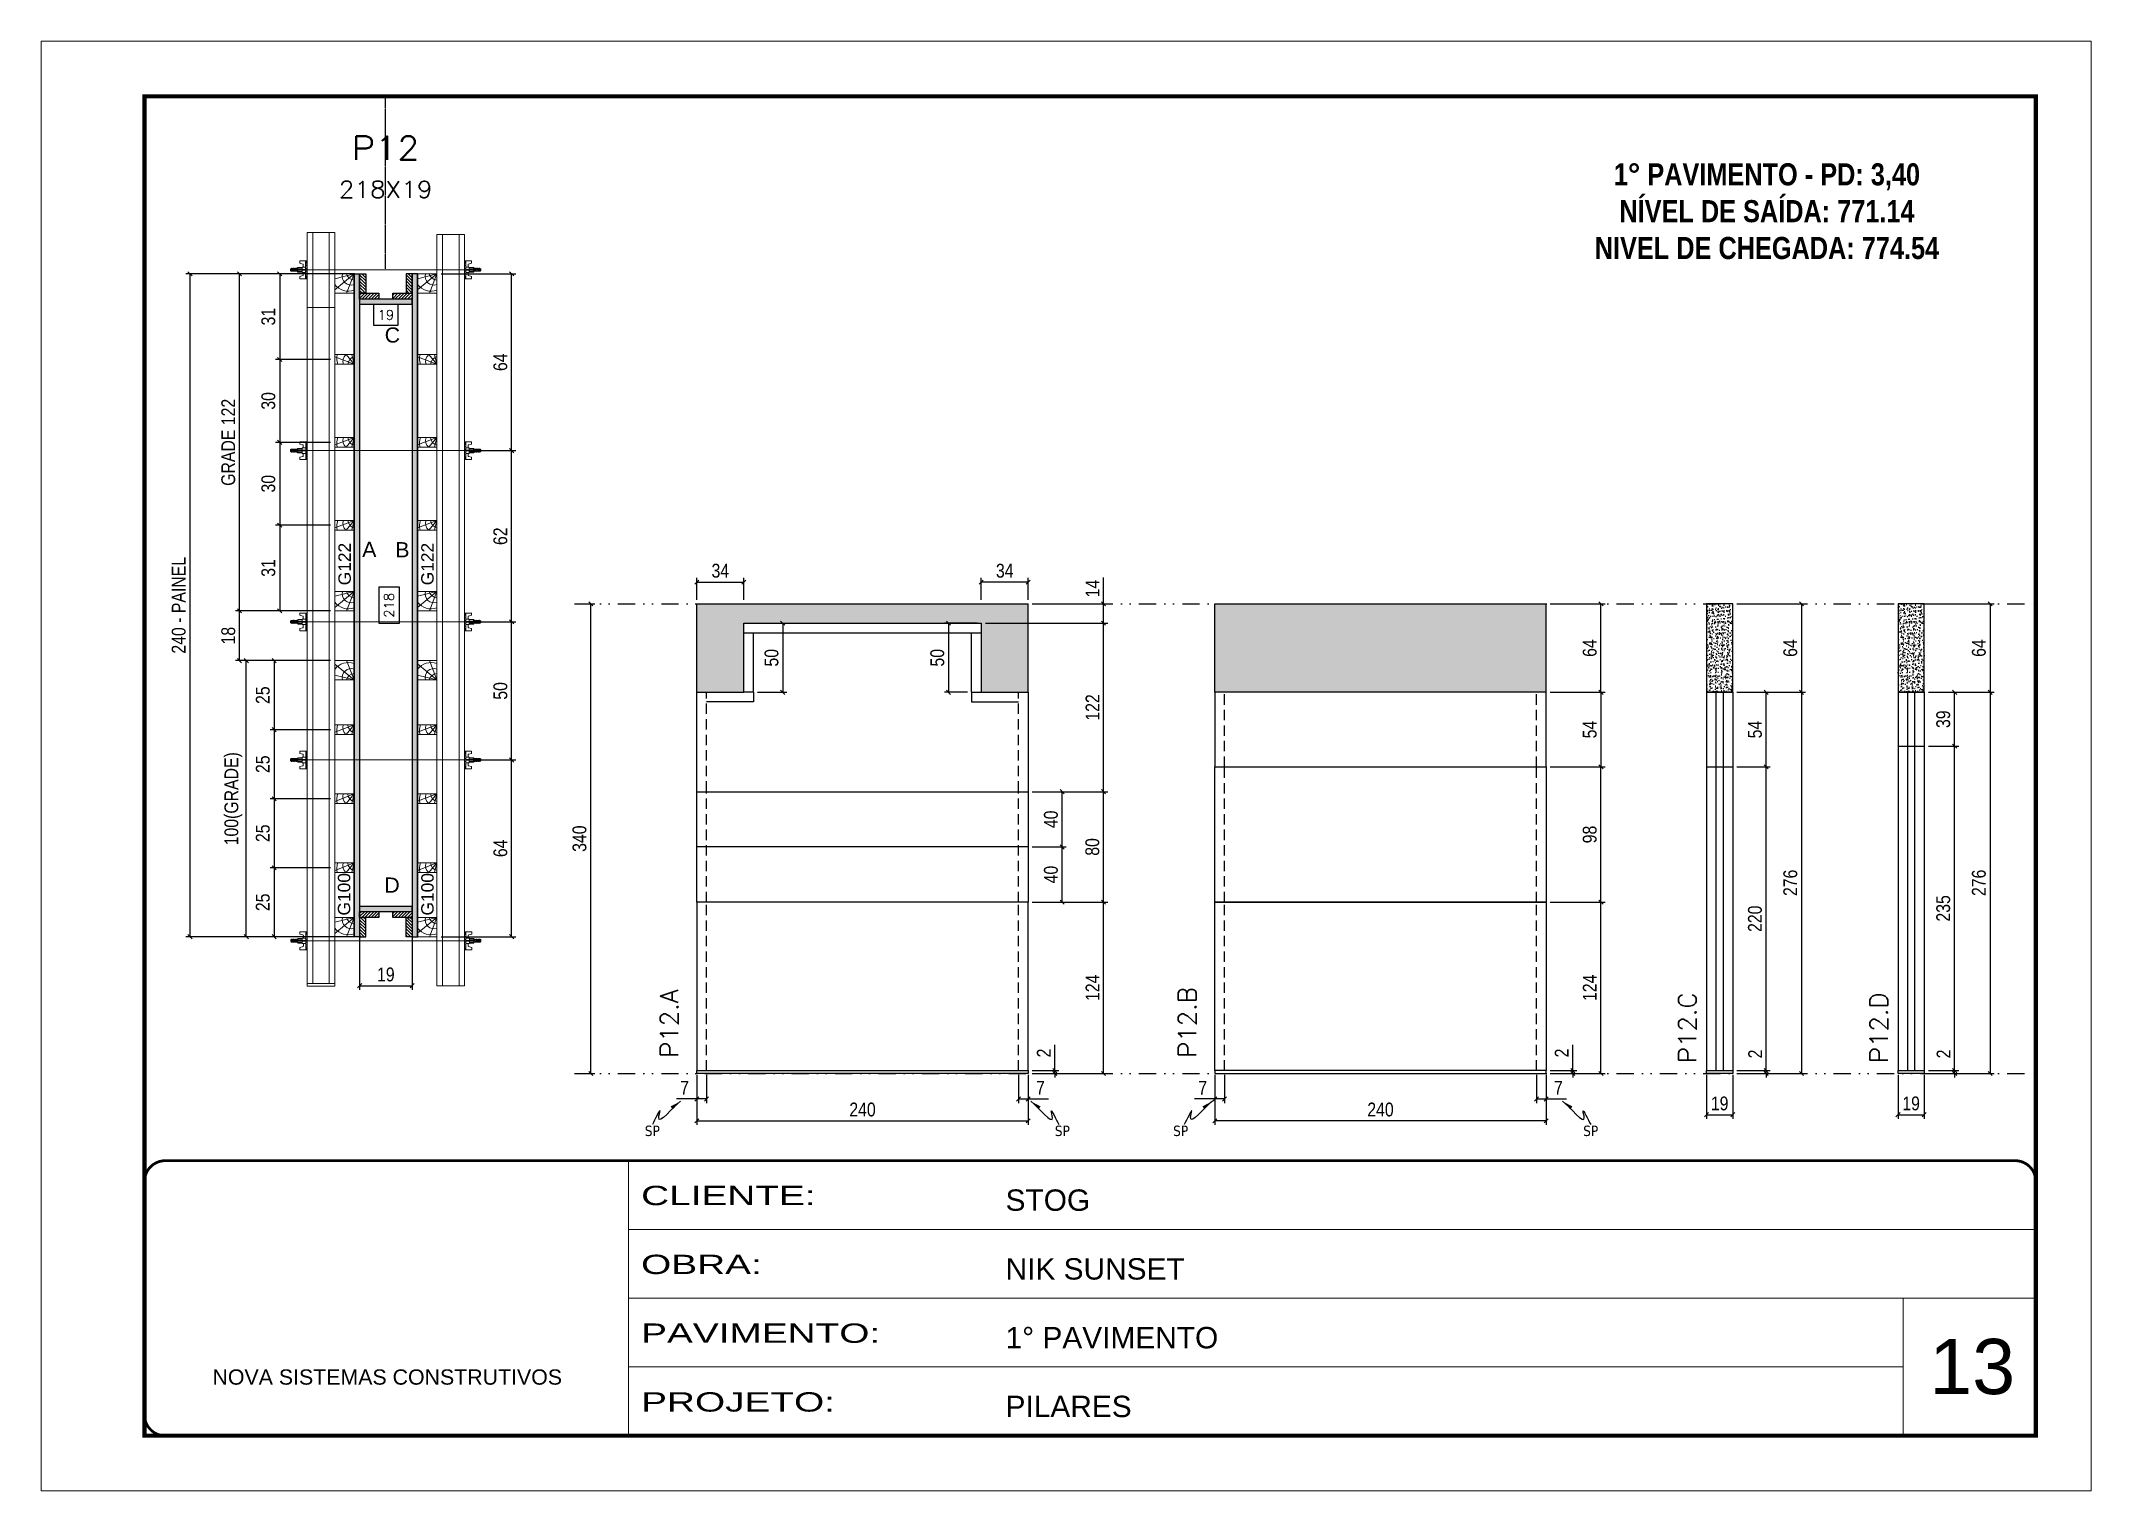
# Model space of a CAD drawing. Header units: millimetres. Extents: x 787 to 8287, y -592 to 17063.
# Drawn here: x 1425 to 2910, y 7448 to 8498 of the extents above; entities that cross this region are included whole.
import ezdxf
from ezdxf.enums import TextEntityAlignment as Align

# ---------------------------------------------------------------- set-up
doc = ezdxf.new("R2010")
doc.units = ezdxf.units.MM
for name, pattern in [('CONTINUO', [0]), ('DASHED', [0.75, 0.5, -0.25]), ('DIVIDE2', [0.625, 0.25, -0.125, 0, -0.125, 0, -0.125]), ('HIDDEN', [0.375, 0.25, -0.125])]:
    doc.linetypes.add(name, pattern=pattern)
for name, color, linetype, lineweight in [('CARIMBO', 255, 'Continuous', 9), ('Folhas', 255, 'Continuous', 9), ('Hachura', 251, 'Continuous', 9), ('Madeira', 126, 'Continuous', 18), ('Perfil Metálico', 224, 'Continuous', 18), ('SARRAFO DE PRESSAO', 251, 'DASHED', 9), ('Texto Seção', 7, 'Continuous', 15)]:
    doc.layers.add(name, color=color, linetype=linetype, lineweight=lineweight)
for name, color, linetype in [('CHAPA', 1, 'Continuous'), ('COTA', 241, 'Continuous'), ('Cota Seção (2x)', 241, 'Continuous'), ('MEIO_PONT', 93, 'Continuous'), ('NOMENCLATURA', 7, 'Continuous'), ('Nível', 160, 'Continuous'), ('Painéis', 200, 'Continuous'), ('SARR_2.2x7', 40, 'Continuous'), ('SARRAFO', 251, 'Continuous'), ('Sarrafo de Pressão', 42, 'HIDDEN'), ('texto', 7, 'Continuous'), ('Texto de Titulo', 7, 'Continuous'), ('Texto Qtd Sarr', 242, 'Continuous'), ('TEXTO_GERAL', 7, 'Continuous')]:
    doc.layers.add(name, color=color, linetype=linetype)
doc.styles.add('ARIAL', font='arial.ttf')
doc.styles.add('COTA TECNICA', font='techl___.ttf', dxfattribs={"height": 10})
doc.styles.add('COTA TECNICA 2X', font='techl___.ttf', dxfattribs={"height": 10})
doc.styles.add('COTA TECNICA-50', font='techl___.ttf', dxfattribs={"height": 10})
doc.styles.add('REGUA-120', font='ROMANS.shx', dxfattribs={"height": 15})
doc.styles.add('ROMANC', font='techb___.ttf', dxfattribs={"height": 2.5})
doc.styles.add('ROMANS', font='romans.shx')
doc.styles.add('SANSSERIF', font='sas_____.pfb')
doc.styles.get("Standard").update_dxf_attribs({"font": 'arial.ttf'})
doc.styles.add('Tecnologia', font='')
doc.styles.get('Tecnologia').set_extended_font_data('Forgotten Futurist')
doc.dimstyles.new('COTA PAINEL-50', dxfattribs={"dimtxt": 10, "dimasz": 3, "dimexe": 3, "dimexo": 3, "dimgap": 3, "dimtad": 1, "dimdec": 1, "dimzin": 12, "dimdsep": 46, "dimtxsty": 'COTA TECNICA-50', "dimblk1": 'OBLIQUE', "dimblk2": 'OBLIQUE', "dimsah": 1, "dimcen": 0.9, "dimclrd": 4, "dimclre": 4, "dimclrt": 240, "dimadec": 1, "dimazin": 3, "dimtfac": 1, "dimtdec": 1, "dimtmove": 0, "dimatfit": 3, "dimfxl": 0, "dimtolj": 1, "dimtzin": 12, "dimarcsym": 0})
doc.dimstyles.new('PAINEL', dxfattribs={"dimtxt": 10, "dimasz": 3, "dimexe": 3, "dimexo": 3, "dimgap": 3, "dimtad": 1, "dimdec": 1, "dimzin": 12, "dimdsep": 46, "dimtxsty": 'COTA TECNICA', "dimblk1": 'OBLIQUE', "dimblk2": 'OBLIQUE', "dimsah": 1, "dimcen": 0.9, "dimclrd": 4, "dimclre": 4, "dimclrt": 240, "dimadec": 1, "dimazin": 3, "dimtfac": 1, "dimtdec": 1, "dimtmove": 0, "dimatfit": 3, "dimfxl": 0, "dimtolj": 1, "dimtzin": 12, "dimarcsym": 0})
doc.dimstyles.new('SECAO PILAR', dxfattribs={"dimtxt": 10, "dimasz": 3, "dimexe": 3, "dimexo": 3, "dimgap": 3, "dimtad": 1, "dimdec": 1, "dimlfac": 0.5, "dimzin": 12, "dimdsep": 46, "dimtxsty": 'COTA TECNICA 2X', "dimblk1": 'OBLIQUE', "dimblk2": 'OBLIQUE', "dimsah": 1, "dimcen": 0.9, "dimclrd": 256, "dimclre": 256, "dimclrt": 256, "dimadec": 1, "dimazin": 3, "dimtfac": 1, "dimtdec": 1, "dimtmove": 0, "dimatfit": 3, "dimfxl": 0, "dimtolj": 1, "dimtzin": 12, "dimarcsym": 0})
doc.dimstyles.new('SECÇÃO 2', dxfattribs={"dimtxt": 7, "dimasz": 6, "dimexe": 0.18, "dimexo": 2, "dimgap": -4, "dimtad": 3, "dimdec": 1, "dimlfac": 0.5, "dimzin": 12, "dimdsep": 46, "dimtxsty": 'ROMANS', "dimblk": 'ARCHTICK', "dimcen": 0.09, "dimse1": 1, "dimse2": 1, "dimsd1": 1, "dimsd2": 1, "dimclrd": 180, "dimclre": 5, "dimclrt": 1, "dimadec": 0, "dimazin": 3, "dimtfac": 1, "dimtdec": 1, "dimtofl": 0, "dimtmove": 0, "dimatfit": 3, "dimldrblk": 'ARCHTICK', "dimfxl": 0, "dimtolj": 1, "dimtzin": 0, "dimarcsym": 0})
doc.dimstyles.get("Standard").update_dxf_attribs({"dimtxt": 0.18, "dimasz": 0.18, "dimexe": 0.18, "dimexo": 0.0625, "dimgap": 0.09, "dimtad": 0, "dimtih": 1, "dimtoh": 1, "dimdec": 4, "dimzin": 0, "dimdsep": 46, "dimtxsty": 'Standard', "dimcen": 0.09, "dimadec": 0, "dimazin": 0, "dimtfac": 1, "dimtdec": 4, "dimtofl": 0, "dimtmove": 0, "dimatfit": 3, "dimfxl": 0, "dimtolj": 1, "dimtzin": 0, "dimarcsym": 0})
pattern_1 = [(135, (-21235.1111, 17453.7388), (-1.12253202, -1.12253202), [])]

msp = doc.modelspace()

# ---------------------------------------------------------------- texts
at = {"layer": 'CARIMBO', "style": 'ARIAL'}
msp.add_text('13', height=40, dxfattribs=at).set_placement((2793.36, 7518.56))
at = {"layer": 'NOMENCLATURA', "color": 2, "insert": (2675.77, 8436.55), "char_height": 16, "attachment_point": 2, "style": 'ROMANC'}
msp.add_mtext_dynamic_manual_height_columns('\\P1° PAVIMENTO - PD: 3,40\\PNÍVEL DE SAÍDA: 771.14\\PNIVEL DE CHEGADA: 774.54', width=328.3607, gutter_width=1, heights=[0], dxfattribs=at)
at = {"layer": 'texto', "color": 0, "char_height": 7.5, "attachment_point": 5}
for insert in [(1868.35, 7709.15), (2165.37, 7709.15), (2251.05, 7709.15), (2548.08, 7709.15)]:
    msp.add_mtext('{\\fTahoma|b0|i0|c0|p34;\\C4;SP}', dxfattribs=dict(at, insert=insert))
at = {"layer": 'Texto Seção', "color": 0, "linetype": 'Continuous', "style": 'SANSSERIF'}
for p in [(1645.44, 8104.26), (1705.44, 8104.26)]:
    msp.add_text('G122', height=9, rotation=90, dxfattribs=at).set_placement(p, align=Align.MIDDLE_LEFT)
at = {"layer": 'Texto Seção', "char_height": 13, "width": 285.3299, "attachment_point": 7, "rotation": 90, "style": 'REGUA-120'}
for s, insert in [('P12.A', (1887.12, 7762.08)), ('P12.B', (2262.36, 7762.08)), ('P12.C', (2624.57, 7758.24)), ('P12.D', (2763.28, 7758.24))]:
    msp.add_mtext(s, dxfattribs=dict(at, insert=insert))
at = {"layer": 'TEXTO_GERAL', "style": 'ARIAL'}
for s, p in [('C', (1680.02, 8285.53)), ('A', (1663.31, 8130.29)), ('B', (1687.32, 8130.03)), ('D', (1679.81, 7887.18))]:
    msp.add_text(s, height=11, dxfattribs=at).set_placement(p, align=Align.MIDDLE_CENTER)
at = {"layer": 'TEXTO_GERAL', "color": 0, "linetype": 'Continuous', "style": 'SANSSERIF'}
for p in [(1645.03, 7865.14), (1705.44, 7865.14)]:
    msp.add_text('G100', height=9, rotation=90, dxfattribs=at).set_placement(p, align=Align.MIDDLE_LEFT)

# ---------------------------------------------------------------- blocks, each defined once
blk = doc.blocks.new('9999999999')
at = {"color": 30, "linetype": 'CONTINUO'}
for p, q in [((98564.6, 34230.2), (98564.6, 34429.4)), ((98564.6, 34379.6), (99584, 34379.6)), ((98564.6, 34329.8), (99488, 34329.8)), ((99584, 34329.8), (99488, 34329.8)), ((99488, 34329.8), (99488, 34230.2)), ((98564.6, 34280), (99488, 34280))]:
    blk.add_line(p, q, dxfattribs=at)
at = {"color": 30, "linetype": 'CONTINUO', "const_width": 2}
blk.add_lwpolyline([(99584, 34230.2), (99584, 34414.4, 0.414214), (99569, 34429.4), (98229, 34429.4, 0.414214), (98214, 34414.4), (98214, 34245.2, 0.414214), (98229, 34230.2), (99584, 34230.2)], format="xyb", dxfattribs=at)
at = {"layer": 'Folhas'}
blk.add_lwpolyline([(98139, 34190.2), (99624, 34190.2), (99624, 35240.2), (98139, 35240.2)], close=True, dxfattribs=at)
at = {"layer": 'Folhas', "color": 30, "const_width": 3}
blk.add_lwpolyline([(98214, 34230.2), (99584, 34230.2), (99584, 35200.2), (98214, 35200.2)], close=True, dxfattribs=at)
at = {"color": 7, "linetype": 'Continuous', "ltscale": 5, "style": 'ARIAL'}
for s, height, p in [('STOG', 15.48, (98837.7, 34393.1)), ('NIK SUNSET', 15.48, (98837.7, 34343.3)), ('1° PAVIMENTO', 15.483, (98837.7, 34293.5)), ('NOVA SISTEMAS CONSTRUTIVOS', 11.059, (98263.2, 34267.2)), ('PILARES', 15.48, (98837.7, 34243.7))]:
    blk.add_text(s, height=height, dxfattribs=at).set_placement(p)
at = {"layer": 'Folhas', "color": 7, "style": 'Tecnologia', "width": 1.5}
for s, p in [('CLIENTE:', (98573.7, 34397.2)), ('OBRA:', (98573.7, 34347.3)), ('PAVIMENTO:', (98573.7, 34297.5)), ('PROJETO:', (98573.7, 34247.7))]:
    blk.add_text(s, height=14, dxfattribs=at).set_placement(p)
blk = doc.blocks.new('titulo1')
at = {"layer": 'Defpoints', "color": 252, "linetype": 'HIDDEN', "ltscale": 2}
blk.add_line((0, 0), (0, 125), dxfattribs=at)
at = {"layer": 'Defpoints', "style": 'ROMANS', "oblique": 15}
blk.add_attdef('FOLHA', text='', height=10, dxfattribs=at).set_placement((0, 15.6), align=Align.MIDDLE_CENTER)
at = {"layer": 'Texto Qtd Sarr', "color": 3, "style": 'ROMANS', "oblique": 15}
for tag, height, p in [('TITULO', 17, (0, 71.4)), ('SEÇÃO', 12, (0, 41.5))]:
    blk.add_attdef(tag, text='', height=height, dxfattribs=at).set_placement(p, align=Align.MIDDLE_CENTER)
blk = doc.blocks.new('*D215')
at = {"layer": 'Cota Seção (2x)', "color": 180, "lineweight": -2}
for p, q in [((1684.3, 8307.6), (1666.3, 8307.6)), ((1666.3, 8307.6), (1666.3, 8292.6)), ((1684.3, 8292.6), (1684.3, 8307.6)), ((1666.3, 8292.6), (1684.3, 8292.6))]:
    blk.add_line(p, q, dxfattribs=at)
at = {"layer": 'Defpoints', "color": 0}
for p in [(1656.3, 8290.5), (1656.3, 8288.6), (1694.3, 8290.5)]:
    blk.add_point(p, dxfattribs=at)
at = {"layer": 'Cota Seção (2x)', "color": 1, "insert": (1675.3, 8300.1), "char_height": 7, "attachment_point": 5, "style": 'ROMANS'}
blk.add_mtext('\\A1;19', dxfattribs=at)
blk = doc.blocks.new('_ArchTick')
at = {"color": 0, "linetype": 'ByBlock', "const_width": 0.15}
blk.add_lwpolyline([(-0.5, -0.5), (0.5, 0.5)], dxfattribs=at)
blk = doc.blocks.new('_Oblique')
at = {"color": 0, "linetype": 'ByBlock', "lineweight": -2}
blk.add_line((-0.5, -0.5), (0.5, 0.5), dxfattribs=at)
blk = doc.blocks.new('*D216')
at = {"layer": 'Cota Seção (2x)', "lineweight": -2}
for p, q in [((1652.6, 8329.8), (1530.4, 8329.8)), ((1533.4, 8329.8), (1533.4, 7849.8)), ((1652.6, 7849.8), (1530.4, 7849.8))]:
    blk.add_line(p, q, dxfattribs=at)
at = {"layer": 'Defpoints', "color": 0}
for p in [(1655.6, 8329.8), (1533.4, 7849.8), (1655.6, 7849.8)]:
    blk.add_point(p, dxfattribs=at)
at = {"layer": 'Cota Seção (2x)', "lineweight": -2, "xscale": 3, "yscale": 3, "zscale": 3}
for p, rotation in [((1533.4, 8329.8), 90), ((1533.4, 7849.8), 270)]:
    blk.add_blockref('_Oblique', p, dxfattribs=dict(at, rotation=rotation))
at = {"layer": 'Cota Seção (2x)', "insert": (1525.3, 8089.8), "char_height": 10, "attachment_point": 5, "rotation": 90, "style": 'COTA TECNICA 2X'}
blk.add_mtext('\\A1;240 - PAINEL', dxfattribs=at)
blk = doc.blocks.new('C')
at = {"layer": 'Hachura', "color": 0}
for p, q in [((0, 3.22), (0, -3.22)), ((0.45, 3.22), (0, 3.22)), ((0.46, 3.16), (0, 3.16)), ((0.46, 3.05), (0, 3.05)), ((0.46, 2.88), (0, 2.88)), ((0, 2.75), (0, -1.16)), ((0.46, 2.65), (0, 2.65)), ((0.46, 2.23), (0, 2.23)), ((0.46, 1.51), (0, 1.51)), ((0.39, 0.49), (0.17, 0.49)), ((0.45, -3.23), (0.45, 3.22)), ((0.45, 3.22), (2.58, 3.22)), ((1.74, 0.97), (0.45, 0.97)), ((1.45, 0.1), (0.45, 0.1)), ((1.35, 1.94), (1.35, 0.96)), ((2.58, 2.39), (1.47, 2.09)), ((1.74, -0.97), (1.74, 0.97)), ((1.74, 0.97), (1.74, 0.84)), ((1.74, 0.97), (1.74, 0.84)), ((1.74, 0.84), (3.35, 0.84)), ((3.35, 0.45), (1.74, 0.45)), ((2.58, 3.22), (2.58, 2.39)), ((3.32, 0.84), (3.32, -0.84)), ((3.35, 0.84), (3.35, -0.84)), ((3.68, 0.45), (3.35, 0.45)), ((3.84, -0.52), (3.35, 0.45)), ((3.35, 0.06), (3.67, -0.57)), ((3.68, 0.45), (4.16, -0.52)), ((3.72, 0.5), (4.25, -0.57)), ((4.37, -0.55), (3.83, 0.53)), ((4.15, 0.45), (3.93, 0.45)), ((4.42, -0.52), (3.93, 0.45)), ((4.15, 0.45), (4.26, 0.45)), ((4.26, 0.45), (4.74, -0.52)), ((4.3, 0.5), (4.83, -0.57)), ((4.95, -0.55), (4.41, 0.53)), ((4.51, 0.45), (4.84, 0.45)), ((5, -0.52), (4.51, 0.45)), ((4.84, 0.45), (5.32, -0.52)), ((4.88, 0.5), (5.41, -0.57)), ((5.53, -0.55), (4.99, 0.53)), ((5.58, -0.52), (5.09, 0.45)), ((5.42, 0.45), (5.09, 0.45)), ((5.58, -0.52), (5.09, 0.45)), ((5.42, 0.45), (5.74, -0.19)), ((5.46, 0.5), (5.74, -0.07)), ((5.74, 0.19), (5.57, 0.53)), ((5.74, 0.32), (5.68, 0.45)), ((5.68, 0.45), (5.74, 0.45)), ((5.74, 0.45), (5.9, 0.29)), ((5.74, 0.45), (5.74, -0.52)), ((5.9, -0.36), (5.9, 0.29)), ((0.45, 0), (0, 0)), ((0.46, -1.52), (0, -1.52)), ((0.46, -2.23), (0, -2.23)), ((0.46, -2.65), (0, -2.65)), ((0.46, -2.88), (0, -2.88)), ((0.46, -3.05), (0, -3.05)), ((0.46, -3.16), (0, -3.16)), ((0, -3.22), (2.57, -3.22)), ((0.08, -0.48), (0.29, -0.48)), ((0.29, -0.48), (0.4, -0.48)), ((0.45, 0), (0.45, -0.97)), ((0.45, -0.16), (1.45, -0.16)), ((0.45, -0.65), (0.45, -0.32)), ((0.45, -3.23), (0.45, -0.65)), ((0.45, -0.97), (1.74, -0.97)), ((1.35, -1.94), (1.35, -0.97)), ((2.58, -2.39), (1.47, -2.1)), ((3.35, -0.32), (1.74, -0.32)), ((3.35, -0.84), (1.74, -0.84)), ((2.58, -3.23), (2.58, -2.39)), ((3.35, -0.07), (3.58, -0.52)), ((3.35, -0.52), (3.58, -0.52)), ((3.84, -0.52), (4.16, -0.52)), ((4.42, -0.52), (4.74, -0.52)), ((4.63, -0.52), (4.74, -0.52)), ((5, -0.52), (5.32, -0.52)), ((5.58, -0.52), (5.74, -0.52)), ((5.74, -0.52), (5.9, -0.36)), ((5.74, -0.52), (5.74, -0.52))]:
    blk.add_line(p, q, dxfattribs=at)
for centre, radius, start, end in [((1.52, 1.94), 0.161, 104.74356, 180), ((1.44, -0.03), 0.129, 272.69497, 87.30503), ((3.81, 0.39), 0.143, 25.56881, 154.43119), ((4.39, 0.39), 0.143, 25.56881, 154.43119), ((4.97, 0.39), 0.143, 25.56881, 154.43119), ((5.55, 0.39), 0.143, 25.56881, 154.43119), ((0.17, -0.37), 0.174, 221.74404, 317.85924), ((1.52, -1.94), 0.161, 180, 255.25644), ((3.71, -0.4), 0.174, 222.14076, 318.25596), ((4.29, -0.4), 0.174, 222.14076, 318.25596), ((4.87, -0.4), 0.174, 222.14076, 318.25596), ((5.45, -0.4), 0.174, 222.14076, 318.25596), ((5.61, -0.4), 0.174, 317.85924, 318.25596)]:
    blk.add_arc(centre, radius, start, end, dxfattribs=at)
blk = doc.blocks.new('PONTALETE')
at = {"layer": 'Madeira'}
for q in [(2.71, 7), (7, 5.76), (7, 1.74)]:
    blk.add_line((0, 0), q, dxfattribs=at)
blk.add_lwpolyline([(0, 0), (7, 0), (7, 7), (0, 7)], close=True, dxfattribs=at)
for centre, radius, start, end in [((2.04, 0.06), 6.23, 37.28179, 109.09128), ((1.09, 0.9), 3.19, 343.60304, 109.98471), ((-0.21, -0.78), 3.09, 14.63219, 86.0383)]:
    blk.add_arc(centre, radius, start, end, dxfattribs=at)
blk = doc.blocks.new('MEIO PONTALETE')
at = {"layer": 'Madeira'}
for q in [(2.71, 7), (3.5, 2.88), (3.5, 0.87)]:
    blk.add_line((0, 0), q, dxfattribs=at)
blk.add_lwpolyline([(0, 0), (3.5, 0), (3.5, 7), (0, 7)], close=True, dxfattribs=at)
for centre, radius, start, end in [((2.04, 0.06), 6.23, 76.44987, 109.09128), ((1.09, 0.9), 3.19, 40.90626, 109.98471), ((-0.21, -0.78), 3.09, 14.63219, 86.0383)]:
    blk.add_arc(centre, radius, start, end, dxfattribs=at)
blk = doc.blocks.new('*D1189')
at = {"layer": 'COTA', "lineweight": -2}
for p, q in [((1635.3, 8329.8), (1595.4, 8329.8)), ((1598.4, 8329.8), (1598.4, 8267.8)), ((1635.3, 8267.8), (1595.4, 8267.8))]:
    blk.add_line(p, q, dxfattribs=at)
at = {"layer": 'Defpoints', "color": 0}
for p in [(1638.3, 8329.8), (1598.4, 8267.8), (1638.3, 8267.8)]:
    blk.add_point(p, dxfattribs=at)
at = {"layer": 'COTA', "lineweight": -2, "xscale": 3, "yscale": 3, "zscale": 3}
for p, rotation in [((1598.4, 8329.8), 90), ((1598.4, 8267.8), 270)]:
    blk.add_blockref('_Oblique', p, dxfattribs=dict(at, rotation=rotation))
at = {"layer": 'COTA', "insert": (1590.2, 8298.8), "char_height": 10, "attachment_point": 5, "rotation": 90, "style": 'COTA TECNICA 2X'}
blk.add_mtext('\\A1;31', dxfattribs=at)
blk = doc.blocks.new('*D1195')
at = {"layer": 'COTA', "lineweight": -2}
for p, q in [((1635.3, 8267.8), (1595.4, 8267.8)), ((1598.4, 8267.8), (1598.4, 8207.8)), ((1635.3, 8207.8), (1595.4, 8207.8))]:
    blk.add_line(p, q, dxfattribs=at)
at = {"layer": 'Defpoints', "color": 0}
for p in [(1638.3, 8267.8), (1598.4, 8207.8), (1638.3, 8207.8)]:
    blk.add_point(p, dxfattribs=at)
at = {"layer": 'COTA', "lineweight": -2, "xscale": 3, "yscale": 3, "zscale": 3}
for p, rotation in [((1598.4, 8267.8), 90), ((1598.4, 8207.8), 270)]:
    blk.add_blockref('_Oblique', p, dxfattribs=dict(at, rotation=rotation))
at = {"layer": 'COTA', "insert": (1590.2, 8237.8), "char_height": 10, "attachment_point": 5, "rotation": 90, "style": 'COTA TECNICA 2X'}
blk.add_mtext('\\A1;30', dxfattribs=at)
blk = doc.blocks.new('*D1196')
at = {"layer": 'COTA', "lineweight": -2}
for p, q in [((1635.3, 8207.8), (1595.4, 8207.8)), ((1598.4, 8207.8), (1598.4, 8147.8)), ((1635.3, 8147.8), (1595.4, 8147.8))]:
    blk.add_line(p, q, dxfattribs=at)
at = {"layer": 'Defpoints', "color": 0}
for p in [(1638.3, 8207.8), (1598.4, 8147.8), (1638.3, 8147.8)]:
    blk.add_point(p, dxfattribs=at)
at = {"layer": 'COTA', "lineweight": -2, "xscale": 3, "yscale": 3, "zscale": 3}
for p, rotation in [((1598.4, 8207.8), 90), ((1598.4, 8147.8), 270)]:
    blk.add_blockref('_Oblique', p, dxfattribs=dict(at, rotation=rotation))
at = {"layer": 'COTA', "insert": (1590.2, 8177.8), "char_height": 10, "attachment_point": 5, "rotation": 90, "style": 'COTA TECNICA 2X'}
blk.add_mtext('\\A1;30', dxfattribs=at)
blk = doc.blocks.new('*D1197')
at = {"layer": 'COTA', "lineweight": -2}
for p, q in [((1635.3, 8147.8), (1595.4, 8147.8)), ((1598.4, 8147.8), (1598.4, 8085.8)), ((1635.3, 8085.8), (1595.4, 8085.8))]:
    blk.add_line(p, q, dxfattribs=at)
at = {"layer": 'Defpoints', "color": 0}
for p in [(1638.3, 8147.8), (1598.4, 8085.8), (1638.3, 8085.8)]:
    blk.add_point(p, dxfattribs=at)
at = {"layer": 'COTA', "lineweight": -2, "xscale": 3, "yscale": 3, "zscale": 3}
for p, rotation in [((1598.4, 8147.8), 90), ((1598.4, 8085.8), 270)]:
    blk.add_blockref('_Oblique', p, dxfattribs=dict(at, rotation=rotation))
at = {"layer": 'COTA', "insert": (1590.2, 8116.8), "char_height": 10, "attachment_point": 5, "rotation": 90, "style": 'COTA TECNICA 2X'}
blk.add_mtext('\\A1;31', dxfattribs=at)
blk = doc.blocks.new('*D1198')
at = {"layer": 'Cota Seção (2x)', "lineweight": -2}
for p, q in [((1635.3, 8329.8), (1566.3, 8329.8)), ((1569.3, 8085.8), (1569.3, 8329.8)), ((1635.3, 8085.8), (1566.3, 8085.8))]:
    blk.add_line(p, q, dxfattribs=at)
at = {"layer": 'Defpoints', "color": 0}
for p in [(1569.3, 8329.8), (1638.3, 8329.8), (1638.3, 8085.8)]:
    blk.add_point(p, dxfattribs=at)
at = {"layer": 'Cota Seção (2x)', "lineweight": -2, "xscale": 3, "yscale": 3, "zscale": 3}
for p, rotation in [((1569.3, 8329.8), 90), ((1569.3, 8085.8), 270)]:
    blk.add_blockref('_Oblique', p, dxfattribs=dict(at, rotation=rotation))
at = {"layer": 'Cota Seção (2x)', "insert": (1561.2, 8207.8), "char_height": 10, "attachment_point": 5, "rotation": 90, "style": 'COTA TECNICA 2X'}
blk.add_mtext('\\A1;GRADE 122', dxfattribs=at)
blk = doc.blocks.new('*D1199')
at = {"layer": 'Cota Seção (2x)', "lineweight": -2}
for p, q in [((1635.3, 8085.8), (1566.3, 8085.8)), ((1569.3, 8049.7), (1569.3, 8085.8)), ((1635.3, 8049.7), (1566.3, 8049.7))]:
    blk.add_line(p, q, dxfattribs=at)
at = {"layer": 'Defpoints', "color": 0}
for p in [(1569.3, 8085.8), (1638.3, 8085.8), (1638.3, 8049.7)]:
    blk.add_point(p, dxfattribs=at)
at = {"layer": 'Cota Seção (2x)', "lineweight": -2, "xscale": 3, "yscale": 3, "zscale": 3}
for p, rotation in [((1569.3, 8085.8), 90), ((1569.3, 8049.7), 270)]:
    blk.add_blockref('_Oblique', p, dxfattribs=dict(at, rotation=rotation))
at = {"layer": 'Cota Seção (2x)', "insert": (1561.2, 8067.8), "char_height": 10, "attachment_point": 5, "rotation": 90, "style": 'COTA TECNICA 2X'}
blk.add_mtext('\\A1;18', dxfattribs=at)
blk = doc.blocks.new('*D1200')
at = {"layer": 'Cota Seção (2x)', "lineweight": -2}
for p, q in [((1741.9, 7977.8), (1769.4, 7977.8)), ((1766.4, 7849.8), (1766.4, 7977.8)), ((1715.3, 7849.8), (1769.4, 7849.8))]:
    blk.add_line(p, q, dxfattribs=at)
at = {"layer": 'Defpoints', "color": 0}
for p in [(1738.9, 7977.8), (1766.4, 7977.8), (1712.3, 7849.8)]:
    blk.add_point(p, dxfattribs=at)
at = {"layer": 'Cota Seção (2x)', "lineweight": -2, "xscale": 3, "yscale": 3, "zscale": 3}
for p, rotation in [((1766.4, 7977.8), 90), ((1766.4, 7849.8), 270)]:
    blk.add_blockref('_Oblique', p, dxfattribs=dict(at, rotation=rotation))
at = {"layer": 'Cota Seção (2x)', "insert": (1758.3, 7913.8), "char_height": 10, "attachment_point": 5, "rotation": 90, "style": 'COTA TECNICA 2X'}
blk.add_mtext('\\A1;64', dxfattribs=at)
blk = doc.blocks.new('*D1201')
at = {"layer": 'Cota Seção (2x)', "lineweight": -2}
for p, q in [((1735.2, 8077.8), (1769.4, 8077.8)), ((1766.4, 7977.8), (1766.4, 8077.8)), ((1741.9, 7977.8), (1769.4, 7977.8))]:
    blk.add_line(p, q, dxfattribs=at)
at = {"layer": 'Defpoints', "color": 0}
for p in [(1732.2, 8077.8), (1766.4, 8077.8), (1738.9, 7977.8)]:
    blk.add_point(p, dxfattribs=at)
at = {"layer": 'Cota Seção (2x)', "lineweight": -2, "xscale": 3, "yscale": 3, "zscale": 3}
for p, rotation in [((1766.4, 8077.8), 90), ((1766.4, 7977.8), 270)]:
    blk.add_blockref('_Oblique', p, dxfattribs=dict(at, rotation=rotation))
at = {"layer": 'Cota Seção (2x)', "insert": (1758.3, 8027.8), "char_height": 10, "attachment_point": 5, "rotation": 90, "style": 'COTA TECNICA 2X'}
blk.add_mtext('\\A1;50', dxfattribs=at)
blk = doc.blocks.new('*D1202')
at = {"layer": 'Cota Seção (2x)', "lineweight": -2}
for p, q in [((1735.2, 8201.8), (1769.4, 8201.8)), ((1766.4, 8077.8), (1766.4, 8201.8)), ((1735.2, 8077.8), (1769.4, 8077.8))]:
    blk.add_line(p, q, dxfattribs=at)
at = {"layer": 'Defpoints', "color": 0}
for p in [(1732.2, 8201.8), (1766.4, 8201.8), (1732.2, 8077.8)]:
    blk.add_point(p, dxfattribs=at)
at = {"layer": 'Cota Seção (2x)', "lineweight": -2, "xscale": 3, "yscale": 3, "zscale": 3}
for p, rotation in [((1766.4, 8201.8), 90), ((1766.4, 8077.8), 270)]:
    blk.add_blockref('_Oblique', p, dxfattribs=dict(at, rotation=rotation))
at = {"layer": 'Cota Seção (2x)', "insert": (1758.3, 8139.8), "char_height": 10, "attachment_point": 5, "rotation": 90, "style": 'COTA TECNICA 2X'}
blk.add_mtext('\\A1;62', dxfattribs=at)
blk = doc.blocks.new('*D1203')
at = {"layer": 'Cota Seção (2x)', "lineweight": -2}
for p, q in [((1715.3, 8329.8), (1769.4, 8329.8)), ((1766.4, 8201.8), (1766.4, 8329.8)), ((1735.2, 8201.8), (1769.4, 8201.8))]:
    blk.add_line(p, q, dxfattribs=at)
at = {"layer": 'Defpoints', "color": 0}
for p in [(1712.3, 8329.8), (1766.4, 8329.8), (1732.2, 8201.8)]:
    blk.add_point(p, dxfattribs=at)
at = {"layer": 'Cota Seção (2x)', "lineweight": -2, "xscale": 3, "yscale": 3, "zscale": 3}
for p, rotation in [((1766.4, 8329.8), 90), ((1766.4, 8201.8), 270)]:
    blk.add_blockref('_Oblique', p, dxfattribs=dict(at, rotation=rotation))
at = {"layer": 'Cota Seção (2x)', "insert": (1758.3, 8265.8), "char_height": 10, "attachment_point": 5, "rotation": 90, "style": 'COTA TECNICA 2X'}
blk.add_mtext('\\A1;64', dxfattribs=at)
blk = doc.blocks.new('*D1204')
at = {"layer": 'Cota Seção (2x)', "lineweight": -2}
for p, q in [((1656.3, 7865.2), (1656.3, 7811.3)), ((1694.3, 7865.2), (1694.3, 7811.3)), ((1656.3, 7814.3), (1694.3, 7814.3))]:
    blk.add_line(p, q, dxfattribs=at)
at = {"layer": 'Defpoints', "color": 0}
for p in [(1656.3, 7868.2), (1694.3, 7868.2), (1694.3, 7814.3)]:
    blk.add_point(p, dxfattribs=at)
at = {"layer": 'Cota Seção (2x)', "lineweight": -2, "xscale": 3, "yscale": 3, "zscale": 3, "rotation": 180}
blk.add_blockref('_Oblique', (1656.3, 7814.3), dxfattribs=at)
at = {"layer": 'Cota Seção (2x)', "lineweight": -2, "xscale": 3, "yscale": 3, "zscale": 3}
blk.add_blockref('_Oblique', (1694.3, 7814.3), dxfattribs=at)
at = {"layer": 'Cota Seção (2x)', "insert": (1675.3, 7822.4), "char_height": 10, "attachment_point": 5, "style": 'COTA TECNICA 2X'}
blk.add_mtext('\\A1;19', dxfattribs=at)
blk = doc.blocks.new('*D239')
at = {"layer": 'Cota Seção (2x)', "lineweight": -2}
for p, q in [((1635.3, 8049.7), (1591.4, 8049.7)), ((1594.4, 8049.7), (1594.4, 7999.7)), ((1635.3, 7999.7), (1591.4, 7999.7))]:
    blk.add_line(p, q, dxfattribs=at)
at = {"layer": 'Defpoints', "color": 0}
for p in [(1638.3, 8049.7), (1594.4, 7999.7), (1638.3, 7999.7)]:
    blk.add_point(p, dxfattribs=at)
at = {"layer": 'Cota Seção (2x)', "lineweight": -2, "xscale": 3, "yscale": 3, "zscale": 3}
for p, rotation in [((1594.4, 8049.7), 90), ((1594.4, 7999.7), 270)]:
    blk.add_blockref('_Oblique', p, dxfattribs=dict(at, rotation=rotation))
at = {"layer": 'Cota Seção (2x)', "insert": (1586.2, 8024.7), "char_height": 10, "attachment_point": 5, "rotation": 90, "style": 'COTA TECNICA 2X'}
blk.add_mtext('\\A1;25', dxfattribs=at)
blk = doc.blocks.new('*D240')
at = {"layer": 'Cota Seção (2x)', "lineweight": -2}
for p, q in [((1635.3, 8049.7), (1571.2, 8049.7)), ((1574.2, 7849.8), (1574.2, 8049.7)), ((1635.3, 7849.8), (1571.2, 7849.8))]:
    blk.add_line(p, q, dxfattribs=at)
at = {"layer": 'Defpoints', "color": 0}
for p in [(1574.2, 8049.7), (1638.3, 8049.7), (1638.3, 7849.8)]:
    blk.add_point(p, dxfattribs=at)
at = {"layer": 'Cota Seção (2x)', "lineweight": -2, "xscale": 3, "yscale": 3, "zscale": 3}
for p, rotation in [((1574.2, 8049.7), 90), ((1574.2, 7849.8), 270)]:
    blk.add_blockref('_Oblique', p, dxfattribs=dict(at, rotation=rotation))
at = {"layer": 'Cota Seção (2x)', "insert": (1564.9, 7949.7), "char_height": 10, "attachment_point": 5, "rotation": 90, "style": 'COTA TECNICA 2X'}
blk.add_mtext('\\A1;100(GRADE)', dxfattribs=at)
blk = doc.blocks.new('*D1205')
at = {"layer": 'Cota Seção (2x)', "lineweight": -2}
for p, q in [((1635.3, 7999.7), (1591.4, 7999.7)), ((1594.4, 7999.7), (1594.4, 7949.7)), ((1635.3, 7949.7), (1591.4, 7949.7))]:
    blk.add_line(p, q, dxfattribs=at)
at = {"layer": 'Defpoints', "color": 0}
for p in [(1638.3, 7999.7), (1594.4, 7949.7), (1638.3, 7949.7)]:
    blk.add_point(p, dxfattribs=at)
at = {"layer": 'Cota Seção (2x)', "lineweight": -2, "xscale": 3, "yscale": 3, "zscale": 3}
for p, rotation in [((1594.4, 7999.7), 90), ((1594.4, 7949.7), 270)]:
    blk.add_blockref('_Oblique', p, dxfattribs=dict(at, rotation=rotation))
at = {"layer": 'Cota Seção (2x)', "insert": (1586.2, 7974.7), "char_height": 10, "attachment_point": 5, "rotation": 90, "style": 'COTA TECNICA 2X'}
blk.add_mtext('\\A1;25', dxfattribs=at)
blk = doc.blocks.new('*D1206')
at = {"layer": 'Cota Seção (2x)', "lineweight": -2}
for p, q in [((1635.3, 7949.7), (1591.4, 7949.7)), ((1594.4, 7949.7), (1594.4, 7899.7)), ((1635.3, 7899.7), (1591.4, 7899.7))]:
    blk.add_line(p, q, dxfattribs=at)
at = {"layer": 'Defpoints', "color": 0}
for p in [(1638.3, 7949.7), (1594.4, 7899.7), (1638.3, 7899.7)]:
    blk.add_point(p, dxfattribs=at)
at = {"layer": 'Cota Seção (2x)', "lineweight": -2, "xscale": 3, "yscale": 3, "zscale": 3}
for p, rotation in [((1594.4, 7949.7), 90), ((1594.4, 7899.7), 270)]:
    blk.add_blockref('_Oblique', p, dxfattribs=dict(at, rotation=rotation))
at = {"layer": 'Cota Seção (2x)', "insert": (1586.2, 7924.7), "char_height": 10, "attachment_point": 5, "rotation": 90, "style": 'COTA TECNICA 2X'}
blk.add_mtext('\\A1;25', dxfattribs=at)
blk = doc.blocks.new('*D1207')
at = {"layer": 'Cota Seção (2x)', "lineweight": -2}
for p, q in [((1635.3, 7899.7), (1591.4, 7899.7)), ((1594.4, 7899.7), (1594.4, 7849.8)), ((1635.3, 7849.8), (1591.4, 7849.8))]:
    blk.add_line(p, q, dxfattribs=at)
at = {"layer": 'Defpoints', "color": 0}
for p in [(1638.3, 7899.7), (1594.4, 7849.8), (1638.3, 7849.8)]:
    blk.add_point(p, dxfattribs=at)
at = {"layer": 'Cota Seção (2x)', "lineweight": -2, "xscale": 3, "yscale": 3, "zscale": 3}
for p, rotation in [((1594.4, 7899.7), 90), ((1594.4, 7849.8), 270)]:
    blk.add_blockref('_Oblique', p, dxfattribs=dict(at, rotation=rotation))
at = {"layer": 'Cota Seção (2x)', "insert": (1586.2, 7874.7), "char_height": 10, "attachment_point": 5, "rotation": 90, "style": 'COTA TECNICA 2X'}
blk.add_mtext('\\A1;25', dxfattribs=at)
blk = doc.blocks.new('*D1208')
at = {"layer": 'Cota Seção (2x)', "color": 180, "lineweight": -2}
for p, q in [((1685.1, 8102.8), (1670.1, 8102.8)), ((1670.1, 8102.8), (1670.1, 8076.8)), ((1685.1, 8076.8), (1685.1, 8102.8)), ((1670.1, 8076.8), (1685.1, 8076.8))]:
    blk.add_line(p, q, dxfattribs=at)
at = {"layer": 'Defpoints', "color": 0}
for p in [(1689.1, 8307.8), (1694.3, 8307.8), (1694.3, 7871.8)]:
    blk.add_point(p, dxfattribs=at)
at = {"layer": 'Cota Seção (2x)', "color": 1, "insert": (1677.6, 8089.8), "char_height": 7, "attachment_point": 5, "rotation": 90, "style": 'ROMANS'}
blk.add_mtext('\\A1;218', dxfattribs=at)
blk = doc.blocks.new('*D1543')
at = {"layer": 'COTA', "color": 4, "lineweight": -2}
for p, q in [((1815, 8090.8), (1826.8, 8090.8)), ((1823.8, 7750.8), (1823.8, 8090.8)), ((1815, 7750.8), (1826.8, 7750.8))]:
    blk.add_line(p, q, dxfattribs=at)
at = {"layer": 'Defpoints', "color": 0}
for p in [(1812, 8090.8), (1823.8, 8090.8), (1812, 7750.8)]:
    blk.add_point(p, dxfattribs=at)
at = {"layer": 'COTA', "color": 4, "lineweight": -2, "xscale": 3, "yscale": 3, "zscale": 3}
for p, rotation in [((1823.8, 8090.8), 90), ((1823.8, 7750.8), 270)]:
    blk.add_blockref('_Oblique', p, dxfattribs=dict(at, rotation=rotation))
at = {"layer": 'COTA', "color": 240, "insert": (1815.6, 7920.8), "char_height": 10, "attachment_point": 5, "rotation": 90, "style": 'COTA TECNICA-50'}
blk.add_mtext('\\A1;340', dxfattribs=at)
blk = doc.blocks.new('*D1523')
at = {"layer": 'COTA', "color": 4, "lineweight": -2}
for p, q in [((2275.8, 7749.8), (2275.8, 7713.5)), ((2515.8, 7749.8), (2515.8, 7713.5)), ((2515.8, 7716.5), (2275.8, 7716.5))]:
    blk.add_line(p, q, dxfattribs=at)
at = {"layer": 'Defpoints', "color": 0}
for p in [(2275.8, 7752.8), (2515.8, 7752.8), (2275.8, 7716.5)]:
    blk.add_point(p, dxfattribs=at)
at = {"layer": 'COTA', "color": 4, "lineweight": -2, "xscale": 3, "yscale": 3, "zscale": 3, "rotation": 180}
blk.add_blockref('_Oblique', (2275.8, 7716.5), dxfattribs=at)
at = {"layer": 'COTA', "color": 4, "lineweight": -2, "xscale": 3, "yscale": 3, "zscale": 3}
blk.add_blockref('_Oblique', (2515.8, 7716.5), dxfattribs=at)
at = {"layer": 'COTA', "color": 240, "insert": (2395.8, 7724.6), "char_height": 10, "attachment_point": 5, "style": 'COTA TECNICA'}
blk.add_mtext('\\A1;240', dxfattribs=at)
blk = doc.blocks.new('*D1524')
at = {"layer": 'COTA', "color": 4, "lineweight": -2}
for p, q in [((2508.8, 7749.8), (2508.8, 7729.3)), ((2515.8, 7747.8), (2515.8, 7729.3)), ((2508.8, 7732.3), (2515.8, 7732.3)), ((2515.8, 7732.3), (2530.6, 7732.3))]:
    blk.add_line(p, q, dxfattribs=at)
at = {"layer": 'Defpoints', "color": 0}
for p in [(2508.8, 7752.8), (2515.8, 7750.8), (2515.8, 7732.3)]:
    blk.add_point(p, dxfattribs=at)
at = {"layer": 'COTA', "color": 4, "lineweight": -2, "xscale": 3, "yscale": 3, "zscale": 3, "rotation": 180}
blk.add_blockref('_Oblique', (2508.8, 7732.3), dxfattribs=at)
at = {"layer": 'COTA', "color": 4, "lineweight": -2, "xscale": 3, "yscale": 3, "zscale": 3}
blk.add_blockref('_Oblique', (2515.8, 7732.3), dxfattribs=at)
at = {"layer": 'COTA', "color": 240, "insert": (2524.7, 7740.4), "char_height": 10, "attachment_point": 5, "style": 'COTA TECNICA-50'}
blk.add_mtext('\\A1;7', dxfattribs=at)
blk = doc.blocks.new('*D1525')
at = {"layer": 'COTA', "color": 4, "lineweight": -2}
for p, q in [((2275.8, 7747.8), (2275.8, 7729.3)), ((2282.8, 7749.8), (2282.8, 7729.3)), ((2275.8, 7732.3), (2261.1, 7732.3)), ((2282.8, 7732.3), (2275.8, 7732.3))]:
    blk.add_line(p, q, dxfattribs=at)
at = {"layer": 'Defpoints', "color": 0}
for p in [(2282.8, 7752.8), (2275.8, 7750.8), (2275.8, 7732.3)]:
    blk.add_point(p, dxfattribs=at)
at = {"layer": 'COTA', "color": 4, "lineweight": -2, "xscale": 3, "yscale": 3, "zscale": 3, "rotation": 180}
blk.add_blockref('_Oblique', (2275.8, 7732.3), dxfattribs=at)
at = {"layer": 'COTA', "color": 4, "lineweight": -2, "xscale": 3, "yscale": 3, "zscale": 3}
blk.add_blockref('_Oblique', (2282.8, 7732.3), dxfattribs=at)
at = {"layer": 'COTA', "color": 240, "insert": (2267, 7740.4), "char_height": 10, "attachment_point": 5, "style": 'COTA TECNICA-50'}
blk.add_mtext('\\A1;7', dxfattribs=at)
blk = doc.blocks.new('*D1526')
at = {"layer": 'COTA', "color": 4, "linetype": 'ByBlock', "lineweight": -2}
for p, q in [((2518.8, 7874.8), (2558.5, 7874.8)), ((2555.5, 7750.8), (2555.5, 7874.8)), ((2518.8, 7750.8), (2558.5, 7750.8))]:
    blk.add_line(p, q, dxfattribs=at)
at = {"layer": 'Defpoints', "color": 0, "linetype": 'ByBlock'}
for p in [(2515.8, 7874.8), (2555.5, 7874.8), (2515.8, 7750.8)]:
    blk.add_point(p, dxfattribs=at)
at = {"layer": 'COTA', "color": 4, "linetype": 'ByBlock', "lineweight": -2, "xscale": 3, "yscale": 3, "zscale": 3}
for p, rotation in [((2555.5, 7874.8), 90), ((2555.5, 7750.8), 270)]:
    blk.add_blockref('_Oblique', p, dxfattribs=dict(at, rotation=rotation))
at = {"layer": 'COTA', "color": 240, "linetype": 'ByBlock', "insert": (2547.4, 7812.8), "char_height": 10, "attachment_point": 5, "rotation": 90, "style": 'COTA TECNICA'}
blk.add_mtext('\\A1;124', dxfattribs=at)
blk = doc.blocks.new('*D1527')
at = {"layer": 'COTA', "color": 4, "lineweight": -2}
for p, q in [((2535.1, 7752.8), (2535.1, 7771.6)), ((2518.8, 7752.8), (2538.1, 7752.8)), ((2535.1, 7750.8), (2535.1, 7752.8)), ((2518.8, 7750.8), (2538.1, 7750.8)), ((2535.1, 7750.8), (2535.1, 7747.8))]:
    blk.add_line(p, q, dxfattribs=at)
at = {"layer": 'Defpoints', "color": 0}
for p in [(2515.8, 7752.8), (2515.8, 7750.8), (2535.1, 7750.8)]:
    blk.add_point(p, dxfattribs=at)
at = {"layer": 'COTA', "color": 4, "lineweight": -2, "xscale": 3, "yscale": 3, "zscale": 3}
for p, rotation in [((2535.1, 7752.8), 270), ((2535.1, 7750.8), 90)]:
    blk.add_blockref('_Oblique', p, dxfattribs=dict(at, rotation=rotation))
at = {"layer": 'COTA', "color": 240, "insert": (2527.1, 7765.6), "char_height": 10, "attachment_point": 5, "rotation": 90, "style": 'COTA TECNICA-50'}
blk.add_mtext('\\A1;2', dxfattribs=at)
blk = doc.blocks.new('*D1528')
at = {"layer": 'COTA', "color": 4, "linetype": 'ByBlock', "lineweight": -2}
for p, q in [((2518.8, 7874.8), (2558.5, 7874.8)), ((2555.5, 7750.8), (2555.5, 7874.8)), ((2518.8, 7750.8), (2558.5, 7750.8))]:
    blk.add_line(p, q, dxfattribs=at)
at = {"layer": 'Defpoints', "color": 0, "linetype": 'ByBlock'}
for p in [(2515.8, 7874.8), (2555.5, 7874.8), (2515.8, 7750.8)]:
    blk.add_point(p, dxfattribs=at)
at = {"layer": 'COTA', "color": 4, "linetype": 'ByBlock', "lineweight": -2, "xscale": 3, "yscale": 3, "zscale": 3}
for p, rotation in [((2555.5, 7874.8), 90), ((2555.5, 7750.8), 270)]:
    blk.add_blockref('_Oblique', p, dxfattribs=dict(at, rotation=rotation))
at = {"layer": 'COTA', "color": 240, "linetype": 'ByBlock', "insert": (2547.4, 7812.8), "char_height": 10, "attachment_point": 5, "rotation": 90, "style": 'COTA TECNICA'}
blk.add_mtext('\\A1;124', dxfattribs=at)
blk = doc.blocks.new('*D1529')
at = {"layer": 'COTA', "color": 4, "lineweight": -2}
for p, q in [((2518.8, 7972.8), (2558.5, 7972.8)), ((2555.5, 7874.8), (2555.5, 7972.8)), ((2518.8, 7874.8), (2558.5, 7874.8))]:
    blk.add_line(p, q, dxfattribs=at)
at = {"layer": 'Defpoints', "color": 0}
for p in [(2515.8, 7972.8), (2555.5, 7972.8), (2515.8, 7874.8)]:
    blk.add_point(p, dxfattribs=at)
at = {"layer": 'COTA', "color": 4, "lineweight": -2, "xscale": 3, "yscale": 3, "zscale": 3}
for p, rotation in [((2555.5, 7972.8), 90), ((2555.5, 7874.8), 270)]:
    blk.add_blockref('_Oblique', p, dxfattribs=dict(at, rotation=rotation))
at = {"layer": 'COTA', "color": 240, "insert": (2547.4, 7923.8), "char_height": 10, "attachment_point": 5, "rotation": 90, "style": 'COTA TECNICA-50'}
blk.add_mtext('\\A1;98', dxfattribs=at)
blk = doc.blocks.new('*D1530')
at = {"layer": 'COTA', "color": 4, "lineweight": -2}
for p, q in [((2518.8, 8090.8), (2558.5, 8090.8)), ((2555.5, 8026.8), (2555.5, 8090.8)), ((2518.8, 8026.8), (2558.5, 8026.8))]:
    blk.add_line(p, q, dxfattribs=at)
at = {"layer": 'Defpoints', "color": 0}
for p in [(2515.8, 8090.8), (2555.5, 8090.8), (2515.8, 8026.8)]:
    blk.add_point(p, dxfattribs=at)
at = {"layer": 'COTA', "color": 4, "lineweight": -2, "xscale": 3, "yscale": 3, "zscale": 3}
for p, rotation in [((2555.5, 8090.8), 90), ((2555.5, 8026.8), 270)]:
    blk.add_blockref('_Oblique', p, dxfattribs=dict(at, rotation=rotation))
at = {"layer": 'COTA', "color": 240, "insert": (2547.4, 8058.8), "char_height": 10, "attachment_point": 5, "rotation": 90, "style": 'COTA TECNICA-50'}
blk.add_mtext('\\A1;64', dxfattribs=at)
blk = doc.blocks.new('*D1531')
at = {"layer": 'COTA', "color": 4, "lineweight": -2}
for p, q in [((2518.8, 8026.8), (2558.5, 8026.8)), ((2555.5, 8026.8), (2555.5, 7972.8)), ((2518.8, 7972.8), (2558.5, 7972.8))]:
    blk.add_line(p, q, dxfattribs=at)
at = {"layer": 'Defpoints', "color": 0}
for p in [(2515.8, 8026.8), (2515.8, 7972.8), (2555.5, 7972.8)]:
    blk.add_point(p, dxfattribs=at)
at = {"layer": 'COTA', "color": 4, "lineweight": -2, "xscale": 3, "yscale": 3, "zscale": 3}
for p, rotation in [((2555.5, 8026.8), 90), ((2555.5, 7972.8), 270)]:
    blk.add_blockref('_Oblique', p, dxfattribs=dict(at, rotation=rotation))
at = {"layer": 'COTA', "color": 240, "insert": (2547.4, 7999.8), "char_height": 10, "attachment_point": 5, "rotation": 90, "style": 'COTA TECNICA-50'}
blk.add_mtext('\\A1;54', dxfattribs=at)
blk = doc.blocks.new('*D1532')
at = {"layer": 'COTA', "color": 4, "lineweight": -2}
for p, q in [((1900.6, 7749.8), (1900.6, 7713.5)), ((2140.6, 7749.8), (2140.6, 7713.5)), ((1900.6, 7716.5), (2140.6, 7716.5))]:
    blk.add_line(p, q, dxfattribs=at)
at = {"layer": 'Defpoints', "color": 0}
for p in [(1900.6, 7752.8), (2140.6, 7752.8), (2140.6, 7716.5)]:
    blk.add_point(p, dxfattribs=at)
at = {"layer": 'COTA', "color": 4, "lineweight": -2, "xscale": 3, "yscale": 3, "zscale": 3, "rotation": 180}
blk.add_blockref('_Oblique', (1900.6, 7716.5), dxfattribs=at)
at = {"layer": 'COTA', "color": 4, "lineweight": -2, "xscale": 3, "yscale": 3, "zscale": 3}
blk.add_blockref('_Oblique', (2140.6, 7716.5), dxfattribs=at)
at = {"layer": 'COTA', "color": 240, "insert": (2020.6, 7724.6), "char_height": 10, "attachment_point": 5, "style": 'COTA TECNICA'}
blk.add_mtext('\\A1;240', dxfattribs=at)
blk = doc.blocks.new('*D1533')
at = {"layer": 'COTA', "color": 4, "lineweight": -2}
for p, q in [((1900.6, 7747.8), (1900.6, 7729.3)), ((1907.6, 7749.8), (1907.6, 7729.3)), ((1900.6, 7732.3), (1885.9, 7732.3)), ((1907.6, 7732.3), (1900.6, 7732.3))]:
    blk.add_line(p, q, dxfattribs=at)
at = {"layer": 'Defpoints', "color": 0}
for p in [(1907.6, 7752.8), (1900.6, 7750.8), (1900.6, 7732.3)]:
    blk.add_point(p, dxfattribs=at)
at = {"layer": 'COTA', "color": 4, "lineweight": -2, "xscale": 3, "yscale": 3, "zscale": 3, "rotation": 180}
blk.add_blockref('_Oblique', (1900.6, 7732.3), dxfattribs=at)
at = {"layer": 'COTA', "color": 4, "lineweight": -2, "xscale": 3, "yscale": 3, "zscale": 3}
blk.add_blockref('_Oblique', (1907.6, 7732.3), dxfattribs=at)
at = {"layer": 'COTA', "color": 240, "insert": (1891.7, 7740.4), "char_height": 10, "attachment_point": 5, "style": 'COTA TECNICA-50'}
blk.add_mtext('\\A1;7', dxfattribs=at)
blk = doc.blocks.new('*D1534')
at = {"layer": 'COTA', "color": 4, "lineweight": -2}
for p, q in [((2133.6, 7749.8), (2133.6, 7729.3)), ((2140.6, 7747.8), (2140.6, 7729.3)), ((2133.6, 7732.3), (2140.6, 7732.3)), ((2140.6, 7732.3), (2155.3, 7732.3))]:
    blk.add_line(p, q, dxfattribs=at)
at = {"layer": 'Defpoints', "color": 0}
for p in [(2133.6, 7752.8), (2140.6, 7750.8), (2140.6, 7732.3)]:
    blk.add_point(p, dxfattribs=at)
at = {"layer": 'COTA', "color": 4, "lineweight": -2, "xscale": 3, "yscale": 3, "zscale": 3, "rotation": 180}
blk.add_blockref('_Oblique', (2133.6, 7732.3), dxfattribs=at)
at = {"layer": 'COTA', "color": 4, "lineweight": -2, "xscale": 3, "yscale": 3, "zscale": 3}
blk.add_blockref('_Oblique', (2140.6, 7732.3), dxfattribs=at)
at = {"layer": 'COTA', "color": 240, "insert": (2149.5, 7740.4), "char_height": 10, "attachment_point": 5, "style": 'COTA TECNICA-50'}
blk.add_mtext('\\A1;7', dxfattribs=at)
blk = doc.blocks.new('*D1535')
at = {"layer": 'COTA', "color": 4, "linetype": 'ByBlock', "lineweight": -2}
for p, q in [((2143.6, 7874.8), (2198.2, 7874.8)), ((2195.2, 7750.8), (2195.2, 7874.8)), ((2143.6, 7750.8), (2198.2, 7750.8))]:
    blk.add_line(p, q, dxfattribs=at)
at = {"layer": 'Defpoints', "color": 0, "linetype": 'ByBlock'}
for p in [(2140.6, 7874.8), (2195.2, 7874.8), (2140.6, 7750.8)]:
    blk.add_point(p, dxfattribs=at)
at = {"layer": 'COTA', "color": 4, "linetype": 'ByBlock', "lineweight": -2, "xscale": 3, "yscale": 3, "zscale": 3}
for p, rotation in [((2195.2, 7874.8), 90), ((2195.2, 7750.8), 270)]:
    blk.add_blockref('_Oblique', p, dxfattribs=dict(at, rotation=rotation))
at = {"layer": 'COTA', "color": 240, "linetype": 'ByBlock', "insert": (2187.2, 7812.8), "char_height": 10, "attachment_point": 5, "rotation": 90, "style": 'COTA TECNICA'}
blk.add_mtext('\\A1;124', dxfattribs=at)
blk = doc.blocks.new('*D1536')
at = {"layer": 'COTA', "color": 4, "lineweight": -2}
for p, q in [((2159.9, 7752.8), (2159.9, 7771.6)), ((2143.6, 7752.8), (2162.9, 7752.8)), ((2159.9, 7750.8), (2159.9, 7752.8)), ((2143.6, 7750.8), (2162.9, 7750.8)), ((2159.9, 7750.8), (2159.9, 7747.8))]:
    blk.add_line(p, q, dxfattribs=at)
at = {"layer": 'Defpoints', "color": 0}
for p in [(2140.6, 7752.8), (2140.6, 7750.8), (2159.9, 7750.8)]:
    blk.add_point(p, dxfattribs=at)
at = {"layer": 'COTA', "color": 4, "lineweight": -2, "xscale": 3, "yscale": 3, "zscale": 3}
for p, rotation in [((2159.9, 7752.8), 270), ((2159.9, 7750.8), 90)]:
    blk.add_blockref('_Oblique', p, dxfattribs=dict(at, rotation=rotation))
at = {"layer": 'COTA', "color": 240, "insert": (2151.9, 7765.6), "char_height": 10, "attachment_point": 5, "rotation": 90, "style": 'COTA TECNICA-50'}
blk.add_mtext('\\A1;2', dxfattribs=at)
blk = doc.blocks.new('*D1537')
at = {"layer": 'COTA', "color": 4, "linetype": 'ByBlock', "lineweight": -2}
for p, q in [((2143.6, 7874.8), (2198.2, 7874.8)), ((2195.2, 7750.8), (2195.2, 7874.8)), ((2143.6, 7750.8), (2198.2, 7750.8))]:
    blk.add_line(p, q, dxfattribs=at)
at = {"layer": 'Defpoints', "color": 0, "linetype": 'ByBlock'}
for p in [(2140.6, 7874.8), (2195.2, 7874.8), (2140.6, 7750.8)]:
    blk.add_point(p, dxfattribs=at)
at = {"layer": 'COTA', "color": 4, "linetype": 'ByBlock', "lineweight": -2, "xscale": 3, "yscale": 3, "zscale": 3}
for p, rotation in [((2195.2, 7874.8), 90), ((2195.2, 7750.8), 270)]:
    blk.add_blockref('_Oblique', p, dxfattribs=dict(at, rotation=rotation))
at = {"layer": 'COTA', "color": 240, "linetype": 'ByBlock', "insert": (2187.2, 7812.8), "char_height": 10, "attachment_point": 5, "rotation": 90, "style": 'COTA TECNICA'}
blk.add_mtext('\\A1;124', dxfattribs=at)
blk = doc.blocks.new('*D1538')
at = {"layer": 'COTA', "color": 4, "lineweight": -2}
for p, q in [((2143.6, 7954.8), (2198.2, 7954.8)), ((2195.2, 7874.8), (2195.2, 7954.8)), ((2143.6, 7874.8), (2198.2, 7874.8))]:
    blk.add_line(p, q, dxfattribs=at)
at = {"layer": 'Defpoints', "color": 0}
for p in [(2140.6, 7954.8), (2195.2, 7954.8), (2140.6, 7874.8)]:
    blk.add_point(p, dxfattribs=at)
at = {"layer": 'COTA', "color": 4, "lineweight": -2, "xscale": 3, "yscale": 3, "zscale": 3}
for p, rotation in [((2195.2, 7954.8), 90), ((2195.2, 7874.8), 270)]:
    blk.add_blockref('_Oblique', p, dxfattribs=dict(at, rotation=rotation))
at = {"layer": 'COTA', "color": 240, "insert": (2187.1, 7914.8), "char_height": 10, "attachment_point": 5, "rotation": 90, "style": 'COTA TECNICA-50'}
blk.add_mtext('\\A1;80', dxfattribs=at)
blk = doc.blocks.new('*D1539')
at = {"layer": 'COTA', "color": 4, "lineweight": -2}
for p, q in [((2109.6, 8076.8), (2198.2, 8076.8)), ((2195.2, 7954.8), (2195.2, 8076.8)), ((2143.6, 7954.8), (2198.2, 7954.8))]:
    blk.add_line(p, q, dxfattribs=at)
at = {"layer": 'Defpoints', "color": 0}
for p in [(2106.6, 8076.8), (2195.2, 8076.8), (2140.6, 7954.8)]:
    blk.add_point(p, dxfattribs=at)
at = {"layer": 'COTA', "color": 4, "lineweight": -2, "xscale": 3, "yscale": 3, "zscale": 3}
for p, rotation in [((2195.2, 8076.8), 90), ((2195.2, 7954.8), 270)]:
    blk.add_blockref('_Oblique', p, dxfattribs=dict(at, rotation=rotation))
at = {"layer": 'COTA', "color": 240, "insert": (2187.2, 8015.8), "char_height": 10, "attachment_point": 5, "rotation": 90, "style": 'COTA TECNICA-50'}
blk.add_mtext('\\A1;122', dxfattribs=at)
blk = doc.blocks.new('*D1540')
at = {"layer": 'COTA', "color": 4, "lineweight": -2}
for p, q in [((2632, 7749.8), (2632, 7717.9)), ((2651, 7749.8), (2651, 7717.9)), ((2632, 7720.9), (2651, 7720.9))]:
    blk.add_line(p, q, dxfattribs=at)
at = {"layer": 'Defpoints', "color": 0}
for p in [(2632, 7752.8), (2651, 7752.8), (2651, 7720.9)]:
    blk.add_point(p, dxfattribs=at)
at = {"layer": 'COTA', "color": 4, "lineweight": -2, "xscale": 3, "yscale": 3, "zscale": 3, "rotation": 180}
blk.add_blockref('_Oblique', (2632, 7720.9), dxfattribs=at)
at = {"layer": 'COTA', "color": 4, "lineweight": -2, "xscale": 3, "yscale": 3, "zscale": 3}
blk.add_blockref('_Oblique', (2651, 7720.9), dxfattribs=at)
at = {"layer": 'COTA', "color": 240, "insert": (2641.5, 7729), "char_height": 10, "attachment_point": 5, "style": 'COTA TECNICA'}
blk.add_mtext('\\A1;19', dxfattribs=at)
blk = doc.blocks.new('*D1541')
at = {"layer": 'COTA', "color": 4, "lineweight": -2}
for p, q in [((2675.2, 7752.8), (2675.2, 7770.9)), ((2654, 7752.8), (2678.2, 7752.8)), ((2675.2, 7750.8), (2675.2, 7752.8)), ((2654, 7750.8), (2678.2, 7750.8)), ((2675.2, 7750.8), (2675.2, 7747.8))]:
    blk.add_line(p, q, dxfattribs=at)
at = {"layer": 'Defpoints', "color": 0}
for p in [(2651, 7752.8), (2675.2, 7752.8), (2651, 7750.8)]:
    blk.add_point(p, dxfattribs=at)
at = {"layer": 'COTA', "color": 4, "lineweight": -2, "xscale": 3, "yscale": 3, "zscale": 3}
for p, rotation in [((2675.2, 7752.8), 270), ((2675.2, 7750.8), 90)]:
    blk.add_blockref('_Oblique', p, dxfattribs=dict(at, rotation=rotation))
at = {"layer": 'COTA', "color": 240, "insert": (2667.2, 7764.9), "char_height": 10, "attachment_point": 5, "rotation": 90, "style": 'COTA TECNICA-50'}
blk.add_mtext('\\A1;2', dxfattribs=at)
blk = doc.blocks.new('*D1544')
at = {"layer": 'COTA', "color": 4, "linetype": 'ByBlock', "lineweight": -2}
for p, q in [((2654, 8090.8), (2703.8, 8090.8)), ((2700.8, 8090.8), (2700.8, 8026.8)), ((2654, 8026.8), (2703.8, 8026.8))]:
    blk.add_line(p, q, dxfattribs=at)
at = {"layer": 'Defpoints', "color": 0, "linetype": 'ByBlock'}
for p in [(2651, 8090.8), (2651, 8026.8), (2700.8, 8026.8)]:
    blk.add_point(p, dxfattribs=at)
at = {"layer": 'COTA', "color": 4, "linetype": 'ByBlock', "lineweight": -2, "xscale": 3, "yscale": 3, "zscale": 3}
for p, rotation in [((2700.8, 8090.8), 90), ((2700.8, 8026.8), 270)]:
    blk.add_blockref('_Oblique', p, dxfattribs=dict(at, rotation=rotation))
at = {"layer": 'COTA', "color": 240, "linetype": 'ByBlock', "insert": (2692.7, 8058.8), "char_height": 10, "attachment_point": 5, "rotation": 90, "style": 'COTA TECNICA'}
blk.add_mtext('\\A1;64', dxfattribs=at)
blk = doc.blocks.new('*D1545')
at = {"layer": 'COTA', "color": 4, "lineweight": -2}
for p, q in [((2654, 7972.8), (2678.2, 7972.8)), ((2675.2, 7752.8), (2675.2, 7972.8)), ((2654, 7752.8), (2678.2, 7752.8))]:
    blk.add_line(p, q, dxfattribs=at)
at = {"layer": 'Defpoints', "color": 0}
for p in [(2651, 7972.8), (2675.2, 7972.8), (2651, 7752.8)]:
    blk.add_point(p, dxfattribs=at)
at = {"layer": 'COTA', "color": 4, "lineweight": -2, "xscale": 3, "yscale": 3, "zscale": 3}
for p, rotation in [((2675.2, 7972.8), 90), ((2675.2, 7752.8), 270)]:
    blk.add_blockref('_Oblique', p, dxfattribs=dict(at, rotation=rotation))
at = {"layer": 'COTA', "color": 240, "insert": (2667.1, 7862.8), "char_height": 10, "attachment_point": 5, "rotation": 90, "style": 'COTA TECNICA-50'}
blk.add_mtext('\\A1;220', dxfattribs=at)
blk = doc.blocks.new('*D1542')
at = {"layer": 'COTA', "color": 4, "lineweight": -2}
for p, q in [((2654, 8026.8), (2678.2, 8026.8)), ((2675.2, 7972.8), (2675.2, 8026.8)), ((2654, 7972.8), (2678.2, 7972.8))]:
    blk.add_line(p, q, dxfattribs=at)
at = {"layer": 'Defpoints', "color": 0}
for p in [(2651, 8026.8), (2675.2, 8026.8), (2651, 7972.8)]:
    blk.add_point(p, dxfattribs=at)
at = {"layer": 'COTA', "color": 4, "lineweight": -2, "xscale": 3, "yscale": 3, "zscale": 3}
for p, rotation in [((2675.2, 8026.8), 90), ((2675.2, 7972.8), 270)]:
    blk.add_blockref('_Oblique', p, dxfattribs=dict(at, rotation=rotation))
at = {"layer": 'COTA', "color": 240, "insert": (2667.1, 7999.8), "char_height": 10, "attachment_point": 5, "rotation": 90, "style": 'COTA TECNICA-50'}
blk.add_mtext('\\A1;54', dxfattribs=at)
blk = doc.blocks.new('*D1546')
at = {"layer": 'COTA', "color": 4, "lineweight": -2}
for p, q in [((2106.6, 8093.8), (2106.6, 8109.6)), ((2140.6, 8093.8), (2140.6, 8109.6)), ((2140.6, 8106.6), (2106.6, 8106.6))]:
    blk.add_line(p, q, dxfattribs=at)
at = {"layer": 'Defpoints', "color": 0}
for p in [(2106.6, 8106.6), (2106.6, 8090.8), (2140.6, 8090.8)]:
    blk.add_point(p, dxfattribs=at)
at = {"layer": 'COTA', "color": 4, "lineweight": -2, "xscale": 3, "yscale": 3, "zscale": 3, "rotation": 180}
blk.add_blockref('_Oblique', (2106.6, 8106.6), dxfattribs=at)
at = {"layer": 'COTA', "color": 4, "lineweight": -2, "xscale": 3, "yscale": 3, "zscale": 3}
blk.add_blockref('_Oblique', (2140.6, 8106.6), dxfattribs=at)
at = {"layer": 'COTA', "color": 240, "insert": (2123.6, 8114.8), "char_height": 10, "attachment_point": 5, "style": 'COTA TECNICA'}
blk.add_mtext('\\A1;34', dxfattribs=at)
blk = doc.blocks.new('*D1547')
at = {"layer": 'COTA', "color": 4, "lineweight": -2}
for p, q in [((1900.6, 8093.8), (1900.6, 8109.6)), ((1934.6, 8093.8), (1934.6, 8109.6)), ((1900.6, 8106.6), (1934.6, 8106.6))]:
    blk.add_line(p, q, dxfattribs=at)
at = {"layer": 'Defpoints', "color": 0}
for p in [(1934.6, 8106.6), (1900.6, 8090.8), (1934.6, 8090.8)]:
    blk.add_point(p, dxfattribs=at)
at = {"layer": 'COTA', "color": 4, "lineweight": -2, "xscale": 3, "yscale": 3, "zscale": 3, "rotation": 180}
blk.add_blockref('_Oblique', (1900.6, 8106.6), dxfattribs=at)
at = {"layer": 'COTA', "color": 4, "lineweight": -2, "xscale": 3, "yscale": 3, "zscale": 3}
blk.add_blockref('_Oblique', (1934.6, 8106.6), dxfattribs=at)
at = {"layer": 'COTA', "color": 240, "insert": (1917.6, 8114.8), "char_height": 10, "attachment_point": 5, "style": 'COTA TECNICA'}
blk.add_mtext('\\A1;34', dxfattribs=at)
blk = doc.blocks.new('*D1548')
at = {"layer": 'Defpoints', "color": 0}
for p in [(2140.6, 7914.8), (2165.2, 7914.8), (2140.6, 7874.8)]:
    blk.add_point(p, dxfattribs=at)
at = {"layer": 'Painéis', "color": 4, "lineweight": -2}
for p, q in [((2143.6, 7914.8), (2168.2, 7914.8)), ((2165.2, 7874.8), (2165.2, 7914.8)), ((2143.6, 7874.8), (2168.2, 7874.8))]:
    blk.add_line(p, q, dxfattribs=at)
at = {"layer": 'Painéis', "color": 4, "lineweight": -2, "xscale": 3, "yscale": 3, "zscale": 3}
for p, rotation in [((2165.2, 7914.8), 90), ((2165.2, 7874.8), 270)]:
    blk.add_blockref('_Oblique', p, dxfattribs=dict(at, rotation=rotation))
at = {"layer": 'Painéis', "color": 240, "insert": (2157.1, 7894.8), "char_height": 10, "attachment_point": 5, "rotation": 90, "style": 'COTA TECNICA'}
blk.add_mtext('\\A1;40', dxfattribs=at)
blk = doc.blocks.new('*D1549')
at = {"layer": 'Defpoints', "color": 0}
for p in [(2140.6, 7954.8), (2165.2, 7954.8), (2140.6, 7914.8)]:
    blk.add_point(p, dxfattribs=at)
at = {"layer": 'Painéis', "color": 4, "lineweight": -2}
for p, q in [((2143.6, 7954.8), (2168.2, 7954.8)), ((2165.2, 7914.8), (2165.2, 7954.8)), ((2143.6, 7914.8), (2168.2, 7914.8))]:
    blk.add_line(p, q, dxfattribs=at)
at = {"layer": 'Painéis', "color": 4, "lineweight": -2, "xscale": 3, "yscale": 3, "zscale": 3}
for p, rotation in [((2165.2, 7954.8), 90), ((2165.2, 7914.8), 270)]:
    blk.add_blockref('_Oblique', p, dxfattribs=dict(at, rotation=rotation))
at = {"layer": 'Painéis', "color": 240, "insert": (2157.1, 7934.8), "char_height": 10, "attachment_point": 5, "rotation": 90, "style": 'COTA TECNICA'}
blk.add_mtext('\\A1;40', dxfattribs=at)
blk = doc.blocks.new('*D1520')
at = {"layer": 'COTA', "color": 4, "lineweight": -2}
for p, q in [((2770.7, 7749.8), (2770.7, 7717.9)), ((2789.7, 7749.8), (2789.7, 7717.9)), ((2770.7, 7720.9), (2789.7, 7720.9))]:
    blk.add_line(p, q, dxfattribs=at)
at = {"layer": 'Defpoints', "color": 0}
for p in [(2770.7, 7752.8), (2789.7, 7752.8), (2789.7, 7720.9)]:
    blk.add_point(p, dxfattribs=at)
at = {"layer": 'COTA', "color": 4, "lineweight": -2, "xscale": 3, "yscale": 3, "zscale": 3, "rotation": 180}
blk.add_blockref('_Oblique', (2770.7, 7720.9), dxfattribs=at)
at = {"layer": 'COTA', "color": 4, "lineweight": -2, "xscale": 3, "yscale": 3, "zscale": 3}
blk.add_blockref('_Oblique', (2789.7, 7720.9), dxfattribs=at)
at = {"layer": 'COTA', "color": 240, "insert": (2780.2, 7729), "char_height": 10, "attachment_point": 5, "style": 'COTA TECNICA'}
blk.add_mtext('\\A1;19', dxfattribs=at)
blk = doc.blocks.new('*D1521')
at = {"layer": 'COTA', "color": 4, "lineweight": -2}
for p, q in [((2811.7, 7752.8), (2811.7, 7770.9)), ((2792.7, 7752.8), (2814.7, 7752.8)), ((2811.7, 7750.8), (2811.7, 7752.8)), ((2792.7, 7750.8), (2814.7, 7750.8)), ((2811.7, 7750.8), (2811.7, 7747.8))]:
    blk.add_line(p, q, dxfattribs=at)
at = {"layer": 'Defpoints', "color": 0}
for p in [(2789.7, 7752.8), (2811.7, 7752.8), (2789.7, 7750.8)]:
    blk.add_point(p, dxfattribs=at)
at = {"layer": 'COTA', "color": 4, "lineweight": -2, "xscale": 3, "yscale": 3, "zscale": 3}
for p, rotation in [((2811.7, 7752.8), 270), ((2811.7, 7750.8), 90)]:
    blk.add_blockref('_Oblique', p, dxfattribs=dict(at, rotation=rotation))
at = {"layer": 'COTA', "color": 240, "insert": (2803.7, 7764.9), "char_height": 10, "attachment_point": 5, "rotation": 90, "style": 'COTA TECNICA-50'}
blk.add_mtext('\\A1;2', dxfattribs=at)
blk = doc.blocks.new('*D1550')
at = {"layer": 'COTA', "color": 4, "linetype": 'ByBlock', "lineweight": -2}
for p, q in [((2792.7, 8090.8), (2840.4, 8090.8)), ((2837.4, 8090.8), (2837.4, 8026.8)), ((2792.7, 8026.8), (2840.4, 8026.8))]:
    blk.add_line(p, q, dxfattribs=at)
at = {"layer": 'Defpoints', "color": 0, "linetype": 'ByBlock'}
for p in [(2789.7, 8090.8), (2789.7, 8026.8), (2837.4, 8026.8)]:
    blk.add_point(p, dxfattribs=at)
at = {"layer": 'COTA', "color": 4, "linetype": 'ByBlock', "lineweight": -2, "xscale": 3, "yscale": 3, "zscale": 3}
for p, rotation in [((2837.4, 8090.8), 90), ((2837.4, 8026.8), 270)]:
    blk.add_blockref('_Oblique', p, dxfattribs=dict(at, rotation=rotation))
at = {"layer": 'COTA', "color": 240, "linetype": 'ByBlock', "insert": (2829.3, 8058.8), "char_height": 10, "attachment_point": 5, "rotation": 90, "style": 'COTA TECNICA'}
blk.add_mtext('\\A1;64', dxfattribs=at)
blk = doc.blocks.new('*D1551')
at = {"layer": 'COTA', "color": 4, "lineweight": -2}
for p, q in [((2792.7, 7987.8), (2814.7, 7987.8)), ((2811.7, 7752.8), (2811.7, 7987.8)), ((2792.7, 7752.8), (2814.7, 7752.8))]:
    blk.add_line(p, q, dxfattribs=at)
at = {"layer": 'Defpoints', "color": 0}
for p in [(2789.7, 7987.8), (2811.7, 7987.8), (2789.7, 7752.8)]:
    blk.add_point(p, dxfattribs=at)
at = {"layer": 'COTA', "color": 4, "lineweight": -2, "xscale": 3, "yscale": 3, "zscale": 3}
for p, rotation in [((2811.7, 7987.8), 90), ((2811.7, 7752.8), 270)]:
    blk.add_blockref('_Oblique', p, dxfattribs=dict(at, rotation=rotation))
at = {"layer": 'COTA', "color": 240, "insert": (2803.5, 7870.3), "char_height": 10, "attachment_point": 5, "rotation": 90, "style": 'COTA TECNICA-50'}
blk.add_mtext('\\A1;235', dxfattribs=at)
blk = doc.blocks.new('*D1522')
at = {"layer": 'COTA', "color": 4, "lineweight": -2}
for p, q in [((2792.7, 8026.8), (2814.7, 8026.8)), ((2811.7, 7987.8), (2811.7, 8026.8)), ((2792.7, 7987.8), (2814.7, 7987.8))]:
    blk.add_line(p, q, dxfattribs=at)
at = {"layer": 'Defpoints', "color": 0}
for p in [(2789.7, 8026.8), (2811.7, 8026.8), (2789.7, 7987.8)]:
    blk.add_point(p, dxfattribs=at)
at = {"layer": 'COTA', "color": 4, "lineweight": -2, "xscale": 3, "yscale": 3, "zscale": 3}
for p, rotation in [((2811.7, 8026.8), 90), ((2811.7, 7987.8), 270)]:
    blk.add_blockref('_Oblique', p, dxfattribs=dict(at, rotation=rotation))
at = {"layer": 'COTA', "color": 240, "insert": (2803.5, 8007.3), "char_height": 10, "attachment_point": 5, "rotation": 90, "style": 'COTA TECNICA-50'}
blk.add_mtext('\\A1;39', dxfattribs=at)
blk = doc.blocks.new('*D1552')
at = {"layer": 'Defpoints', "color": 0}
for p in [(2140.6, 8090.8), (2195.2, 8090.8), (2106.6, 8076.8)]:
    blk.add_point(p, dxfattribs=at)
at = {"layer": 'Painéis', "color": 4, "lineweight": -2}
for p, q in [((2195.2, 8090.8), (2195.2, 8109.9)), ((2143.6, 8090.8), (2198.2, 8090.8)), ((2195.2, 8076.8), (2195.2, 8090.8)), ((2109.6, 8076.8), (2198.2, 8076.8))]:
    blk.add_line(p, q, dxfattribs=at)
at = {"layer": 'Painéis', "color": 4, "lineweight": -2, "xscale": 3, "yscale": 3, "zscale": 3}
for p, rotation in [((2195.2, 8090.8), 90), ((2195.2, 8076.8), 270)]:
    blk.add_blockref('_Oblique', p, dxfattribs=dict(at, rotation=rotation))
at = {"layer": 'Painéis', "color": 240, "insert": (2187.2, 8101.9), "char_height": 10, "attachment_point": 5, "rotation": 90, "style": 'COTA TECNICA'}
blk.add_mtext('\\A1;14', dxfattribs=at)
blk = doc.blocks.new('*D3319')
at = {"layer": 'Defpoints', "color": 0}
for p in [(1934.6, 8076.8), (1941.6, 8026.8), (1962.8, 8026.8)]:
    blk.add_point(p, dxfattribs=at)
at = {"layer": 'Painéis', "color": 4, "lineweight": -2}
for p, q in [((1937.6, 8076.8), (1965.8, 8076.8)), ((1962.8, 8076.8), (1962.8, 8026.8)), ((1944.6, 8026.8), (1965.8, 8026.8))]:
    blk.add_line(p, q, dxfattribs=at)
at = {"layer": 'Painéis', "color": 4, "lineweight": -2, "xscale": 3, "yscale": 3, "zscale": 3}
for p, rotation in [((1962.8, 8076.8), 90), ((1962.8, 8026.8), 270)]:
    blk.add_blockref('_Oblique', p, dxfattribs=dict(at, rotation=rotation))
at = {"layer": 'Painéis', "color": 240, "insert": (1954.7, 8051.8), "char_height": 10, "attachment_point": 5, "rotation": 90, "style": 'COTA TECNICA'}
blk.add_mtext('\\A1;50', dxfattribs=at)
blk = doc.blocks.new('*D3320')
at = {"layer": 'Defpoints', "color": 0}
for p in [(2106.6, 8076.8), (2082.9, 8026.8), (2099.6, 8026.8)]:
    blk.add_point(p, dxfattribs=at)
at = {"layer": 'Painéis', "color": 4, "lineweight": -2}
for p, q in [((2103.6, 8076.8), (2079.9, 8076.8)), ((2082.9, 8076.8), (2082.9, 8026.8)), ((2096.6, 8026.8), (2079.9, 8026.8))]:
    blk.add_line(p, q, dxfattribs=at)
at = {"layer": 'Painéis', "color": 4, "lineweight": -2, "xscale": 3, "yscale": 3, "zscale": 3}
for p, rotation in [((2082.9, 8076.8), 90), ((2082.9, 8026.8), 270)]:
    blk.add_blockref('_Oblique', p, dxfattribs=dict(at, rotation=rotation))
at = {"layer": 'Painéis', "color": 240, "insert": (2074.8, 8051.8), "char_height": 10, "attachment_point": 5, "rotation": 90, "style": 'COTA TECNICA'}
blk.add_mtext('\\A1;50', dxfattribs=at)
blk = doc.blocks.new('*D3321')
at = {"layer": 'Defpoints', "color": 0}
for p in [(2651, 8026.8), (2651, 7750.8), (2700.8, 7750.8)]:
    blk.add_point(p, dxfattribs=at)
at = {"layer": 'Painéis', "color": 4, "lineweight": -2}
for p, q in [((2654, 8026.8), (2703.8, 8026.8)), ((2700.8, 8026.8), (2700.8, 7750.8)), ((2654, 7750.8), (2703.8, 7750.8))]:
    blk.add_line(p, q, dxfattribs=at)
at = {"layer": 'Painéis', "color": 4, "lineweight": -2, "xscale": 3, "yscale": 3, "zscale": 3}
for p, rotation in [((2700.8, 8026.8), 90), ((2700.8, 7750.8), 270)]:
    blk.add_blockref('_Oblique', p, dxfattribs=dict(at, rotation=rotation))
at = {"layer": 'Painéis', "color": 240, "insert": (2692.7, 7888.8), "char_height": 10, "attachment_point": 5, "rotation": 90, "style": 'COTA TECNICA'}
blk.add_mtext('\\A1;276', dxfattribs=at)
blk = doc.blocks.new('*D3322')
at = {"layer": 'Defpoints', "color": 0}
for p in [(2789.7, 8026.8), (2789.7, 7750.8), (2837.4, 7750.8)]:
    blk.add_point(p, dxfattribs=at)
at = {"layer": 'Painéis', "color": 4, "lineweight": -2}
for p, q in [((2792.7, 8026.8), (2840.4, 8026.8)), ((2837.4, 8026.8), (2837.4, 7750.8)), ((2792.7, 7750.8), (2840.4, 7750.8))]:
    blk.add_line(p, q, dxfattribs=at)
at = {"layer": 'Painéis', "color": 4, "lineweight": -2, "xscale": 3, "yscale": 3, "zscale": 3}
for p, rotation in [((2837.4, 8026.8), 90), ((2837.4, 7750.8), 270)]:
    blk.add_blockref('_Oblique', p, dxfattribs=dict(at, rotation=rotation))
at = {"layer": 'Painéis', "color": 240, "insert": (2829.3, 7888.8), "char_height": 10, "attachment_point": 5, "rotation": 90, "style": 'COTA TECNICA'}
blk.add_mtext('\\A1;276', dxfattribs=at)

# ---------------------------------------------------------------- dimensions: what is measured, and where the dimension line sits
at = {"layer": 'COTA'}
for base, p1, p2, angle, dimstyle, picture, middle in [((1598.42, 8267.79), (1638.3, 8329.79), (1638.3, 8267.79), 90, 'SECAO PILAR', '*D1189', (1590.2, 8298.79)), ((1598.42, 8207.79), (1638.3, 8267.79), (1638.3, 8207.79), 90, 'SECAO PILAR', '*D1195', (1590.2, 8237.79)), ((1598.42, 8147.79), (1638.3, 8207.79), (1638.3, 8147.79), 90, 'SECAO PILAR', '*D1196', (1590.2, 8177.79)), ((1598.42, 8085.79), (1638.3, 8147.79), (1638.3, 8085.79), 90, 'SECAO PILAR', '*D1197', (1590.2, 8116.79)), ((1823.82, 8090.83), (1811.97, 7750.83), (1811.97, 8090.83), 90, 'COTA PAINEL-50', '*D1543', (1815.6, 7920.83)), ((2555.47, 8090.83), (2515.83, 8026.83), (2515.83, 8090.83), 90, 'COTA PAINEL-50', '*D1530', (2547.37, 8058.83)), ((2195.23, 8076.83), (2140.59, 7954.83), (2106.59, 8076.83), 90, 'COTA PAINEL-50', '*D1539', (2187.18, 8015.83)), ((2555.47, 7972.83), (2515.83, 8026.83), (2515.83, 7972.83), 90, 'COTA PAINEL-50', '*D1531', (2547.36, 7999.83)), ((2675.22, 8026.8), (2651, 7972.83), (2651, 8026.8), 90, 'COTA PAINEL-50', '*D1542', (2667.11, 7999.82)), ((2811.74, 8026.8), (2789.72, 7987.83), (2789.72, 8026.8), 90, 'COTA PAINEL-50', '*D1522', (2803.49, 8007.32)), ((2811.74, 7987.83), (2789.72, 7752.83), (2789.72, 7987.83), 90, 'COTA PAINEL-50', '*D1551', (2803.52, 7870.33)), ((2555.47, 7972.83), (2515.83, 7874.83), (2515.83, 7972.83), 90, 'COTA PAINEL-50', '*D1529', (2547.37, 7923.83)), ((2675.22, 7972.83), (2651, 7752.83), (2651, 7972.83), 90, 'COTA PAINEL-50', '*D1545', (2667.12, 7862.83)), ((2195.23, 7954.83), (2140.59, 7874.83), (2140.59, 7954.83), 90, 'COTA PAINEL-50', '*D1538', (2187.11, 7914.83)), ((1900.59, 7732.32), (1907.59, 7752.83), (1900.59, 7750.83), 180, 'COTA PAINEL-50', '*D1533', (1891.73, 7740.39)), ((2275.83, 7732.32), (2282.83, 7752.83), (2275.83, 7750.83), 180, 'COTA PAINEL-50', '*D1525', (2266.97, 7740.39))]:
    dim = msp.add_linear_dim(base=base, p1=p1, p2=p2, angle=angle, dimstyle=dimstyle, dxfattribs=at)
    dim.commit()
    dim.dimension.update_dxf_attribs({"geometry": picture, "text_midpoint": middle})
for base, p1, p2, dimstyle, picture, middle in [((1934.59, 8106.61), (1900.59, 8090.83), (1934.59, 8090.83), 'PAINEL', '*D1547', (1917.59, 8114.83)), ((2106.59, 8106.61), (2140.59, 8090.83), (2106.59, 8090.83), 'PAINEL', '*D1546', (2123.59, 8114.83)), ((2140.59, 7732.32), (2133.59, 7752.83), (2140.59, 7750.83), 'COTA PAINEL-50', '*D1534', (2149.46, 7740.39)), ((2515.83, 7732.32), (2508.83, 7752.83), (2515.83, 7750.83), 'COTA PAINEL-50', '*D1524', (2524.7, 7740.39))]:
    dim = msp.add_linear_dim(base=base, p1=p1, p2=p2, dimstyle=dimstyle, dxfattribs=at)
    dim.commit()
    dim.dimension.update_dxf_attribs({"geometry": picture, "text_midpoint": middle})
at = {"layer": 'COTA', "linetype": 'ByBlock'}
for base, p1, p2, picture, middle in [((2700.83, 8026.8), (2651, 8090.83), (2651, 8026.8), '*D1544', (2692.73, 8058.82)), ((2837.4, 8026.8), (2789.72, 8090.83), (2789.72, 8026.8), '*D1550', (2829.29, 8058.82))]:
    dim = msp.add_linear_dim(base=base, p1=p1, p2=p2, angle=90, dimstyle='PAINEL', dxfattribs=at)
    dim.commit()
    dim.dimension.update_dxf_attribs({"geometry": picture, "text_midpoint": middle})
for p1, p2, distance, picture, middle in [((2140.59, 7750.83), (2140.59, 7874.83), -54.64, '*D1535', (2187.16, 7812.83)), ((2140.59, 7750.83), (2140.59, 7874.83), -54.64, '*D1537', (2187.16, 7812.83)), ((2515.83, 7750.83), (2515.83, 7874.83), -39.64, '*D1526', (2547.4, 7812.83)), ((2515.83, 7750.83), (2515.83, 7874.83), -39.64, '*D1528', (2547.4, 7812.83))]:
    dim = msp.add_aligned_dim(p1=p1, p2=p2, distance=distance, dimstyle='PAINEL', dxfattribs=at)
    dim.commit()
    dim.dimension.update_dxf_attribs({"geometry": picture, "text_midpoint": middle})
at = {"layer": 'COTA'}
for base, p1, p2, picture, middle in [((2159.85, 7750.83), (2140.59, 7752.83), (2140.59, 7750.83), '*D1536', (2159.85, 7765.57)), ((2535.09, 7750.83), (2515.83, 7752.83), (2515.83, 7750.83), '*D1527', (2535.09, 7765.57)), ((2675.22, 7752.83), (2651, 7750.83), (2651, 7752.83), '*D1541', (2675.22, 7764.88)), ((2811.74, 7752.83), (2789.72, 7750.83), (2789.72, 7752.83), '*D1521', (2811.74, 7764.88))]:
    dim = msp.add_linear_dim(base=base, p1=p1, p2=p2, angle=90, dimstyle='COTA PAINEL-50', dxfattribs=at)
    dim.commit()
    dim.dimension.update_dxf_attribs({"geometry": picture, "text_midpoint": middle, "dimtype": 160})
for base, p1, p2, picture, middle in [((2140.59, 7716.47), (1900.59, 7752.83), (2140.59, 7752.83), '*D1532', (2020.59, 7724.57)), ((2651, 7720.93), (2632, 7752.83), (2651, 7752.83), '*D1540', (2641.5, 7729.02)), ((2789.72, 7720.93), (2770.72, 7752.83), (2789.72, 7752.83), '*D1520', (2780.22, 7729.02))]:
    dim = msp.add_linear_dim(base=base, p1=p1, p2=p2, dimstyle='PAINEL', override={"dimarcsym": 2}, dxfattribs=at)
    dim.commit()
    dim.dimension.update_dxf_attribs({"geometry": picture, "text_midpoint": middle})
dim = msp.add_linear_dim(base=(2275.83, 7716.47), p1=(2515.83, 7752.83), p2=(2275.83, 7752.83), angle=180, dimstyle='PAINEL', override={"dimarcsym": 2}, dxfattribs=at)
dim.commit()
dim.dimension.update_dxf_attribs({"geometry": '*D1523', "text_midpoint": (2395.83, 7724.57)})
at = {"layer": 'Cota Seção (2x)', "color": 241}
for base, p1, p2, angle, text, picture, middle in [((1533.38, 7849.77), (1655.63, 8329.79), (1655.63, 7849.77), 90, '<> - PAINEL', '*D216', (1525.28, 8089.78)), ((1569.3, 8329.79), (1638.3, 8085.79), (1638.3, 8329.79), 90, 'GRADE <>', '*D1198', (1561.2, 8207.79)), ((1574.16, 8049.74), (1638.31, 7849.75), (1638.29, 8049.74), 270, '<>(GRADE)', '*D240', (1564.94, 7949.75))]:
    dim = msp.add_linear_dim(base=base, p1=p1, p2=p2, angle=angle, text=text, dimstyle='SECAO PILAR', dxfattribs=at)
    dim.commit()
    dim.dimension.update_dxf_attribs({"geometry": picture, "text_midpoint": middle})
for base, p1, p2, angle, dimstyle, picture, middle in [((1766.36, 8329.79), (1732.24, 8201.77), (1712.3, 8329.79), 90, 'SECAO PILAR', '*D1203', (1758.26, 8265.78)), ((1656.3, 8288.6), (1694.3, 8290.47), (1656.3, 8290.47), 180, 'SECÇÃO 2', '*D215', (1675.3, 8300.1)), ((1689.15, 8307.79), (1694.3, 7871.77), (1694.3, 8307.79), 90, 'SECÇÃO 2', '*D1208', (1677.65, 8089.78)), ((1766.36, 8201.77), (1732.24, 8077.77), (1732.24, 8201.77), 90, 'SECAO PILAR', '*D1202', (1758.26, 8139.77)), ((1569.3, 8085.79), (1638.35, 8049.74), (1638.3, 8085.79), 90, 'SECAO PILAR', '*D1199', (1561.2, 8067.77)), ((1766.36, 8077.77), (1738.89, 7977.77), (1732.24, 8077.77), 90, 'SECAO PILAR', '*D1201', (1758.25, 8027.77)), ((1594.36, 7999.74), (1638.29, 8049.74), (1638.3, 7999.74), 270, 'SECAO PILAR', '*D239', (1586.25, 8024.74)), ((1594.36, 7949.74), (1638.3, 7999.74), (1638.3, 7949.74), 270, 'SECAO PILAR', '*D1205', (1586.25, 7974.74)), ((1766.36, 7977.77), (1712.34, 7849.77), (1738.89, 7977.77), 90, 'SECAO PILAR', '*D1200', (1758.26, 7913.77)), ((1594.36, 7899.74), (1638.3, 7949.74), (1638.3, 7899.74), 270, 'SECAO PILAR', '*D1206', (1586.25, 7924.74)), ((1594.36, 7849.75), (1638.3, 7899.74), (1638.3, 7849.75), 270, 'SECAO PILAR', '*D1207', (1586.25, 7874.75))]:
    dim = msp.add_linear_dim(base=base, p1=p1, p2=p2, angle=angle, dimstyle=dimstyle, dxfattribs=at)
    dim.commit()
    dim.dimension.update_dxf_attribs({"geometry": picture, "text_midpoint": middle})
dim = msp.add_linear_dim(base=(1694.3, 7814.31), p1=(1656.3, 7868.17), p2=(1694.3, 7868.17), dimstyle='SECAO PILAR', dxfattribs=at)
dim.commit()
dim.dimension.update_dxf_attribs({"geometry": '*D1204', "text_midpoint": (1675.3, 7822.4)})
at = {"layer": 'Painéis'}
for base, p1, p2, picture, middle in [((2195.23, 8090.83), (2106.59, 8076.83), (2140.59, 8090.83), '*D1552', (2187.16, 8101.89)), ((1962.85, 8026.83), (1934.59, 8076.83), (1941.59, 8026.83), '*D3319', (1954.74, 8051.83)), ((2082.86, 8026.83), (2106.59, 8076.83), (2099.59, 8026.83), '*D3320', (2074.75, 8051.83)), ((2700.83, 7750.83), (2651, 8026.8), (2651, 7750.83), '*D3321', (2692.73, 7888.82)), ((2837.4, 7750.83), (2789.72, 8026.8), (2789.72, 7750.83), '*D3322', (2829.29, 7888.82)), ((2165.24, 7954.83), (2140.59, 7914.83), (2140.59, 7954.83), '*D1549', (2157.14, 7934.83)), ((2165.24, 7914.83), (2140.59, 7874.83), (2140.59, 7914.83), '*D1548', (2157.14, 7894.83))]:
    dim = msp.add_linear_dim(base=base, p1=p1, p2=p2, angle=90, dimstyle='PAINEL', dxfattribs=at)
    dim.commit()
    dim.dimension.update_dxf_attribs({"geometry": picture, "text_midpoint": middle})

# ---------------------------------------------------------------- hatches: boundary and pattern name
at = {"layer": 'COTA', "linetype": 'ByBlock'}
h = msp.add_hatch(dxfattribs=at)
h.set_pattern_fill('AR-CONC', color=256, scale=0.03)
h.set_pattern_definition([(50, (1485, 0), (5.46554, -0.4781726), [0.5715, -6.2865]), (355, (1485, 0), (-1.0573026, 5.7317054), [0.4572, -5.0292175]), (100.451445, (1485.4555, -0.04), (4.4082374, 5.2535326), [0.4857003, -5.3427073]), (46.1842, (1485, 1.524), (8.132371, -1.26127), [0.85725, -9.42975]), (96.63556, (1485.678, 1.419), (7.122124, 7.422784), [0.728551, -8.014068]), (351.18415, (1485, 1.524), (7.122124, 7.422784), [0.685799, -7.543792]), (21, (1485.762, 1.143), (4.5484317, -3.067956), [0.5715, -6.2865]), (326, (1485.762, 1.143), (1.854061, 5.525639), [0.4572, -5.0292]), (71.451445, (1486.141, 0.8873), (6.4024926, 2.457683), [0.4857003, -5.342698]), (37.5, (1485, 0), (0.0926581, 2.53665117), [0, -4.96824, 0, -5.1054, 0, -5.04825]), (7.5, (1485, 0), (2.0045899, 3.0054172), [0, -2.91084, 0, -4.85394, 0, -1.92405]), (327.5, (1483.3007, 0), (4.06771786, -0.1718623), [0, -1.905, 0, -5.9436, 0, -7.8867]), (317.5, (1482.5387, 0), (4.4438754, 0.7627947), [0, -2.4765, 0, -3.94716, 0, -5.6007])])
h.paths.add_polyline_path([(1934.59, 8076.83), (2106.59, 8076.83), (2106.59, 8026.83), (2140.59, 8026.83), (2140.59, 8090.83), (1900.59, 8090.83), (1900.59, 8026.83), (1934.59, 8026.83)])
h = msp.add_hatch(dxfattribs=at)
h.set_pattern_fill('AR-CONC', color=256, scale=0.03)
h.set_pattern_definition([(50, (-6125.2564, 3978.8357), (5.46554, -0.4781726), [0.5715, -6.2865]), (355, (-6125.2564, 3978.8357), (-1.0573026, 5.7317054), [0.4572, -5.0292175]), (100.451445, (-6124.801, 3978.796), (4.4082374, 5.2535326), [0.4857003, -5.3427073]), (46.1842, (-6125.2564, 3980.36), (8.132371, -1.26127), [0.85725, -9.42975]), (96.63556, (-6124.579, 3980.2546), (7.122124, 7.422784), [0.728551, -8.014068]), (351.18415, (-6125.256, 3980.36), (7.122124, 7.422784), [0.685799, -7.543792]), (21, (-6124.4944, 3979.9787), (4.5484317, -3.067956), [0.5715, -6.2865]), (326, (-6124.4944, 3979.9787), (1.854061, 5.525639), [0.4572, -5.0292]), (71.451445, (-6124.1154, 3979.723), (6.4024926, 2.457683), [0.4857003, -5.342698]), (37.5, (-6125.2564, 3978.8357), (0.0926581, 2.53665117), [0, -4.96824, 0, -5.1054, 0, -5.04825]), (7.5, (-6125.2564, 3978.8357), (2.0045899, 3.00541724), [0, -2.91084, 0, -4.85394, 0, -1.92405]), (327.5, (-6126.9557, 3978.8357), (4.06771786, -0.1718623), [0, -1.905, 0, -5.9436, 0, -7.8867]), (317.5, (-6127.7177, 3978.8357), (4.4438754, 0.7627947), [0, -2.4765, 0, -3.94716, 0, -5.6007])])
h.paths.add_polyline_path([(2275.83, 8090.83), (2275.83, 8026.83), (2515.83, 8026.83), (2515.83, 8090.83)])
h = msp.add_hatch(dxfattribs=at)
h.set_pattern_fill('AR-CONC', color=256, scale=0.03)
h.set_pattern_definition([(50, (-6457.1197, 3978.8357), (5.46554, -0.4781726), [0.5715, -6.2865]), (355, (-6457.12, 3978.8357), (-1.0573026, 5.7317054), [0.4572, -5.0292175]), (100.451445, (-6456.6643, 3978.796), (4.4082374, 5.2535326), [0.4857003, -5.3427073]), (46.1842, (-6457.12, 3980.36), (8.132371, -1.26127), [0.85725, -9.42975]), (96.63556, (-6456.442, 3980.2546), (7.122124, 7.422784), [0.728551, -8.014068]), (351.18415, (-6457.12, 3980.36), (7.122124, 7.422784), [0.685799, -7.543792]), (21, (-6456.3577, 3979.9787), (4.5484317, -3.067956), [0.5715, -6.2865]), (326, (-6456.358, 3979.9787), (1.854061, 5.525639), [0.4572, -5.0292]), (71.451445, (-6455.9787, 3979.723), (6.4024926, 2.457683), [0.4857003, -5.342698]), (37.5, (-6457.1197, 3978.8357), (0.0926581, 2.53665117), [0, -4.96824, 0, -5.1054, 0, -5.04825]), (7.5, (-6457.1197, 3978.8357), (2.0045899, 3.00541724), [0, -2.91084, 0, -4.85394, 0, -1.92405]), (327.5, (-6458.819, 3978.8357), (4.06771786, -0.1718623), [0, -1.905, 0, -5.9436, 0, -7.8867]), (317.5, (-6459.581, 3978.8357), (4.4438754, 0.7627947), [0, -2.4765, 0, -3.94716, 0, -5.6007])])
h.paths.add_polyline_path([(2651, 8090.83), (2632, 8090.83), (2632, 8026.8), (2651, 8026.8)])
h = msp.add_hatch(dxfattribs=at)
h.set_pattern_fill('AR-CONC', color=256, scale=0.03)
h.set_pattern_definition([(50, (-6318.404, 3978.8357), (5.46554, -0.4781726), [0.5715, -6.2865]), (355, (-6318.404, 3978.8357), (-1.0573026, 5.7317054), [0.4572, -5.0292175]), (100.451445, (-6317.9485, 3978.796), (4.4082374, 5.2535326), [0.4857003, -5.3427073]), (46.1842, (-6318.404, 3980.36), (8.132371, -1.26127), [0.85725, -9.42975]), (96.63556, (-6317.726, 3980.2546), (7.122124, 7.422784), [0.728551, -8.014068]), (351.18415, (-6318.404, 3980.36), (7.122124, 7.422784), [0.685799, -7.543792]), (21, (-6317.642, 3979.9787), (4.5484317, -3.067956), [0.5715, -6.2865]), (326, (-6317.642, 3979.9787), (1.854061, 5.525639), [0.4572, -5.0292]), (71.451445, (-6317.263, 3979.723), (6.4024926, 2.457683), [0.4857003, -5.342698]), (37.5, (-6318.404, 3978.8357), (0.0926581, 2.53665117), [0, -4.96824, 0, -5.1054, 0, -5.04825]), (7.5, (-6318.404, 3978.8357), (2.0045899, 3.00541724), [0, -2.91084, 0, -4.85394, 0, -1.92405]), (327.5, (-6320.1032, 3978.8357), (4.06771786, -0.1718623), [0, -1.905, 0, -5.9436, 0, -7.8867]), (317.5, (-6320.865, 3978.8357), (4.4438754, 0.7627947), [0, -2.4765, 0, -3.94716, 0, -5.6007])])
h.paths.add_polyline_path([(2789.72, 8090.83), (2770.72, 8090.83), (2770.72, 8026.8), (2789.72, 8026.8)])
at = {"layer": 'Hachura'}
h = msp.add_hatch(color=256, dxfattribs=at)
h.dxf.hatch_style = 1
h.paths.add_polyline_path([(1652.3, 7849.77), (1656.3, 7849.77), (1656.3, 8329.79), (1652.3, 8329.79)])
h = msp.add_hatch(dxfattribs=at)
h.set_pattern_fill('ANSI31', color=256, scale=0.5, angle=450, style=0)
h.set_pattern_definition(pattern_1)
h.paths.add_polyline_path([(1656.3, 8315.79), (1660.7, 8315.79), (1660.7, 8329.79), (1656.3, 8329.79)])
h = msp.add_hatch(dxfattribs=at)
h.set_pattern_fill('ANSI31', color=256, scale=0.5, angle=450, style=0)
h.set_pattern_definition(pattern_1)
h.paths.add_polyline_path([(1694.3, 8315.79), (1689.9, 8315.79), (1689.9, 8329.79), (1694.3, 8329.79)])
h = msp.add_hatch(color=256, dxfattribs=at)
h.dxf.hatch_style = 1
h.paths.add_polyline_path([(1694.3, 7849.77), (1698.3, 7849.77), (1698.3, 8329.79), (1694.3, 8329.79)])
h = msp.add_hatch(dxfattribs=at)
h.set_pattern_fill('ANSI31', color=256, scale=0.5, angle=540, style=0)
h.set_pattern_definition([(225, (-7832.6548, -14613.6212), (1.12253202, -1.12253202), [])])
h.paths.add_polyline_path([(1656.3, 8315.79), (1656.3, 8311.39), (1670.3, 8311.39), (1670.3, 8315.79)])
h = msp.add_hatch(color=256, dxfattribs=at)
h.dxf.hatch_style = 1
h.paths.add_polyline_path([(1656.3, 8311.39), (1656.3, 8307.79), (1694.3, 8307.79), (1694.3, 8311.39)])
h = msp.add_hatch(dxfattribs=at)
h.set_pattern_fill('ANSI31', color=256, scale=0.5, angle=540, style=0)
h.set_pattern_definition([(225, (-7808.6548, -14613.6212), (1.12253202, -1.12253202), [])])
h.paths.add_polyline_path([(1680.3, 8315.79), (1680.3, 8311.39), (1694.3, 8311.39), (1694.3, 8315.79)])
h = msp.add_hatch(color=256, dxfattribs=at)
h.dxf.hatch_style = 1
h.paths.add_polyline_path([(1656.3, 7871.77), (1656.3, 7868.17), (1694.3, 7868.17), (1694.3, 7871.77)])
h = msp.add_hatch(dxfattribs=at)
h.set_pattern_fill('ANSI31', color=256, scale=0.5, angle=540, style=0)
h.set_pattern_definition([(225, (-7832.6548, -15061.241), (1.12253202, -1.12253202), [])])
h.paths.add_polyline_path([(1656.3, 7868.17), (1656.3, 7863.77), (1670.3, 7863.77), (1670.3, 7868.17)])
h = msp.add_hatch(dxfattribs=at)
h.set_pattern_fill('ANSI31', color=256, scale=0.5, angle=450, style=0)
h.set_pattern_definition([(135, (-21235.1111, 17352.719), (-1.12253202, -1.12253202), [])])
h.paths.add_polyline_path([(1656.3, 7863.77), (1660.7, 7863.77), (1660.7, 7849.77), (1656.3, 7849.77)])
h = msp.add_hatch(dxfattribs=at)
h.set_pattern_fill('ANSI31', color=256, scale=0.5, angle=540, style=0)
h.set_pattern_definition([(225, (-7808.6548, -15061.241), (1.12253202, -1.12253202), [])])
h.paths.add_polyline_path([(1680.3, 7868.17), (1680.3, 7863.77), (1694.3, 7863.77), (1694.3, 7868.17)])
h = msp.add_hatch(dxfattribs=at)
h.set_pattern_fill('ANSI31', color=256, scale=0.5, angle=450, style=0)
h.set_pattern_definition([(135, (-21235.1111, 17352.719), (-1.12253202, -1.12253202), [])])
h.paths.add_polyline_path([(1694.3, 7863.77), (1689.9, 7863.77), (1689.9, 7849.77), (1694.3, 7849.77)])

# ---------------------------------------------------------------- linework, layer by layer
at = {"layer": 'CHAPA'}
for points in [[(1656.3, 7849.77), (1652.3, 7849.77), (1652.3, 8329.79), (1656.3, 8329.79)], [(1694.3, 7849.77), (1698.3, 7849.77), (1698.3, 8329.79), (1694.3, 8329.79)], [(1656.3, 8311.39), (1656.3, 8307.79), (1694.3, 8307.79), (1694.3, 8311.39)], [(1656.3, 7871.77), (1656.3, 7868.17), (1694.3, 7868.17), (1694.3, 7871.77)]]:
    msp.add_lwpolyline(points, close=True, dxfattribs=at)
at = {"layer": 'COTA', "linetype": 'ByBlock'}
for p, q in [((1652.3, 8329.79), (1652.3, 7849.77)), ((1698.3, 8329.79), (1698.3, 7849.77)), ((1900.59, 8026.83), (1900.59, 8090.83)), ((1900.59, 8090.83), (2140.59, 8090.83)), ((2140.59, 8026.83), (2140.59, 8090.83)), ((2275.83, 8090.83), (2275.83, 8090.83)), ((2275.83, 8026.83), (2275.83, 8090.83)), ((2275.83, 8090.83), (2515.83, 8090.83)), ((2515.83, 8026.83), (2515.83, 8090.83))]:
    msp.add_line(p, q, dxfattribs=at)
for points in [[(2632, 8026.8), (2651, 8026.8), (2651, 8090.83), (2632, 8090.83)], [(2770.72, 8026.8), (2789.72, 8026.8), (2789.72, 8090.83), (2770.72, 8090.83)]]:
    msp.add_lwpolyline(points, close=True, dxfattribs=at)
at = {"layer": 'Hachura'}
for p, q in [((1607.31, 8332.7), (1739.23, 8332.71)), ((1607.32, 8201.77), (1739.24, 8201.78)), ((1607.33, 8077.77), (1739.24, 8077.78)), ((1607.33, 7977.77), (1739.25, 7977.78)), ((1607.43, 7846.84), (1739.35, 7846.85))]:
    msp.add_line(p, q, dxfattribs=at)
at = {"layer": 'Madeira'}
for points in [[(1638.3, 8085.79), (1652.3, 8085.79), (1652.3, 8329.79), (1638.3, 8329.79)], [(1698.3, 8085.79), (1712.3, 8085.79), (1712.3, 8329.79), (1698.3, 8329.79)], [(1652.29, 8049.76), (1638.29, 8049.74), (1638.3, 7849.75), (1652.3, 7849.77)], [(1712.29, 8049.78), (1698.29, 8049.76), (1698.3, 7849.77), (1712.3, 7849.78)]]:
    msp.add_lwpolyline(points, close=True, dxfattribs=at)
at = {"layer": 'Nível', "color": 4, "linetype": 'DIVIDE2', "ltscale": 50}
for p, q in [((1811.97, 8090.83), (2870.5, 8090.83)), ((1811.97, 7750.83), (2870.5, 7750.83))]:
    msp.add_line(p, q, dxfattribs=at)
at = {"layer": 'Painéis'}
for p, q in [((1934.59, 8026.83), (1934.59, 8076.83)), ((1934.59, 8076.83), (2106.59, 8076.83)), ((2106.59, 8076.83), (2106.59, 8026.83)), ((1900.59, 7874.83), (1900.59, 8026.83)), ((1900.59, 8026.83), (1934.59, 8026.83)), ((2106.59, 8026.83), (2140.59, 8026.83)), ((2140.59, 8026.83), (2140.59, 7874.83)), ((2377.83, 8026.83), (2275.83, 8026.83)), ((2632, 8026.8), (2632, 7752.83)), ((2632, 8026.8), (2651, 8026.8)), ((2651, 8026.8), (2632, 8026.8)), ((2651, 8026.8), (2651, 7752.83)), ((2770.72, 8026.8), (2770.72, 7752.83)), ((2770.72, 8026.8), (2789.72, 8026.8)), ((2789.72, 8026.8), (2770.72, 8026.8)), ((2789.72, 8026.8), (2789.72, 7752.83)), ((2770.72, 7987.83), (2789.72, 7987.83)), ((2632, 7972.83), (2651, 7972.83)), ((1900.59, 7954.83), (2140.59, 7954.83)), ((2140.59, 7914.83), (1900.59, 7914.83)), ((2632, 7752.83), (2651, 7752.83)), ((2632, 7752.83), (2651, 7752.83)), ((2632, 7750.83), (2632, 7752.83)), ((2651, 7752.83), (2651, 7750.83)), ((2770.72, 7752.83), (2789.72, 7752.83)), ((2770.72, 7752.83), (2789.72, 7752.83)), ((2770.72, 7750.83), (2770.72, 7752.83)), ((2789.72, 7752.83), (2789.72, 7750.83)), ((2651, 7750.83), (2632, 7750.83)), ((2789.72, 7750.83), (2770.72, 7750.83))]:
    msp.add_line(p, q, dxfattribs=at)
for points in [[(2515.83, 8026.83), (2275.83, 8026.83), (2275.83, 7972.83), (2515.83, 7972.83)], [(2275.83, 7972.83), (2515.83, 7972.83), (2515.83, 7874.83), (2275.83, 7874.83)], [(2140.59, 7874.83), (1900.59, 7874.83), (1900.59, 7752.83), (2140.59, 7752.83)], [(2275.83, 7874.83), (2515.83, 7874.83), (2515.83, 7752.83), (2275.83, 7752.83)], [(2140.59, 7750.83), (1900.59, 7750.83), (1900.59, 7752.83), (2140.59, 7752.83)], [(2275.83, 7750.83), (2515.83, 7750.83), (2515.83, 7752.83), (2275.83, 7752.83)]]:
    msp.add_lwpolyline(points, close=True, dxfattribs=at)
at = {"layer": 'Perfil Metálico'}
for p, q in [((1618.3, 8359.84), (1618.3, 7815.84)), ((1618.3, 8359.84), (1638.3, 8359.84)), ((1622.3, 7815.84), (1622.3, 8359.84)), ((1634.3, 7815.84), (1634.3, 8359.84)), ((1638.3, 8359.84), (1638.3, 7815.84)), ((1712.3, 8358.25), (1712.3, 7814.24)), ((1712.3, 8358.25), (1732.3, 8358.25)), ((1716.3, 7814.24), (1716.3, 8358.25)), ((1728.3, 7814.24), (1728.3, 8358.25)), ((1732.3, 8358.25), (1732.3, 7814.24)), ((1618.3, 7815.84), (1638.3, 7815.84)), ((1712.3, 7814.24), (1732.3, 7814.24))]:
    msp.add_line(p, q, dxfattribs=at)
msp.add_lwpolyline([(1638.3, 7814.05), (1618.3, 7814.05), (1618.36, 8305.49), (1638.36, 8305.49)], close=True, dxfattribs=at)
at = {"layer": 'SARR_2.2x7'}
for p, q in [((1934.59, 8069.83), (2106.59, 8069.83)), ((1941.59, 8026.83), (1941.59, 8069.83)), ((2099.59, 8026.83), (2099.59, 8069.83)), ((1941.59, 8019.83), (1907.59, 8019.83)), ((1941.59, 8026.83), (1934.59, 8026.83)), ((1941.59, 8026.83), (1941.59, 8019.83)), ((2099.59, 8026.83), (2106.59, 8026.83)), ((2099.59, 8026.83), (2099.59, 8019.83)), ((2099.59, 8019.83), (2133.59, 8019.83)), ((2639, 7752.83), (2639, 8026.8)), ((2644, 8026.8), (2644, 7752.83)), ((2777.72, 7752.83), (2777.72, 8026.8)), ((2782.72, 8026.8), (2782.72, 7752.83))]:
    msp.add_line(p, q, dxfattribs=at)
at = {"layer": 'SARRAFO'}
for points in [[(1660.7, 8329.79), (1660.7, 8315.79), (1656.3, 8315.79), (1656.3, 8329.79)], [(1660.7, 8329.79), (1660.7, 8315.79), (1656.3, 8315.79), (1656.3, 8329.79)], [(1689.9, 8329.79), (1689.9, 8315.79), (1694.3, 8315.79), (1694.3, 8329.79)], [(1689.9, 8329.79), (1689.9, 8315.79), (1694.3, 8315.79), (1694.3, 8329.79)], [(1670.3, 8311.39), (1656.3, 8311.39), (1656.3, 8315.79), (1670.3, 8315.79)], [(1670.3, 8311.39), (1656.3, 8311.39), (1656.3, 8315.79), (1670.3, 8315.79)], [(1694.3, 8311.39), (1680.3, 8311.39), (1680.3, 8315.79), (1694.3, 8315.79)], [(1694.3, 8311.39), (1680.3, 8311.39), (1680.3, 8315.79), (1694.3, 8315.79)], [(1670.3, 7863.77), (1656.3, 7863.77), (1656.3, 7868.17), (1670.3, 7868.17)], [(1670.3, 7863.77), (1656.3, 7863.77), (1656.3, 7868.17), (1670.3, 7868.17)], [(1660.7, 7849.77), (1660.7, 7863.77), (1656.3, 7863.77), (1656.3, 7849.77)], [(1660.7, 7849.77), (1660.7, 7863.77), (1656.3, 7863.77), (1656.3, 7849.77)], [(1694.3, 7863.77), (1680.3, 7863.77), (1680.3, 7868.17), (1694.3, 7868.17)], [(1694.3, 7863.77), (1680.3, 7863.77), (1680.3, 7868.17), (1694.3, 7868.17)], [(1689.9, 7849.77), (1689.9, 7863.77), (1694.3, 7863.77), (1694.3, 7849.77)], [(1689.9, 7849.77), (1689.9, 7863.77), (1694.3, 7863.77), (1694.3, 7849.77)]]:
    msp.add_lwpolyline(points, close=True, dxfattribs=at)
at = {"layer": 'Sarrafo de Pressão', "ltscale": 30}
for p, q in [((1907.59, 7954.83), (1907.59, 8026.83)), ((2133.59, 7954.83), (2133.59, 8026.83)), ((2282.83, 7972.83), (2282.83, 8026.83)), ((2508.83, 7972.83), (2508.83, 8026.83)), ((2282.83, 7874.83), (2282.83, 7972.83)), ((2508.83, 7874.83), (2508.83, 7972.83)), ((1907.59, 7874.83), (1907.59, 7954.83)), ((2133.59, 7874.83), (2133.59, 7954.83)), ((1907.59, 7752.83), (1907.59, 7874.83)), ((2133.59, 7752.83), (2133.59, 7874.83)), ((2282.83, 7752.83), (2282.83, 7874.83)), ((2508.83, 7752.83), (2508.83, 7874.83))]:
    msp.add_line(p, q, dxfattribs=at)

# ---------------------------------------------------------------- block references
at = {"layer": 'Hachura', "linetype": 'Continuous', "yscale": 2, "zscale": 2, "rotation": 180}
for p, xscale in [((1618.11, 8332.7), 2), ((1732.23, 8332.7), -2), ((1618.12, 8201.77), 2), ((1732.24, 8201.77), -2), ((1618.13, 8077.77), 2), ((1732.24, 8077.77), -2), ((1618.13, 7977.77), 2), ((1732.25, 7977.77), -2), ((1618.23, 7846.84), 2), ((1732.35, 7846.84), -2)]:
    msp.add_blockref('C', p, dxfattribs=dict(at, xscale=xscale))
at = {"layer": 'Madeira'}
for name, p, xscale, yscale, zscale, rotation in [('PONTALETE', (1652.3, 8035.76), -2, 2, 2, 0.06291069689670081), ('PONTALETE', (1712.3, 8035.78), -2, 2, 2, 0.06291069689670081), ('MEIO PONTALETE', (1652.29, 8003.26), -1.999999997962732, 1.999999997962732, 1.999999997962732, 90.0629106968967), ('MEIO PONTALETE', (1712.29, 8003.28), -1.999999997962732, 1.999999997962732, 1.999999997962732, 90.0629106968967), ('MEIO PONTALETE', (1652.29, 7953.26), -1.999999997962732, 1.999999997962732, 1.999999997962732, 90.0629106968967), ('MEIO PONTALETE', (1712.29, 7953.28), -1.999999997962732, 1.999999997962732, 1.999999997962732, 90.0629106968967), ('MEIO PONTALETE', (1652.29, 7903.26), -1.999999997962732, 1.999999997962732, 1.999999997962732, 90.0629106968967), ('MEIO PONTALETE', (1712.29, 7903.28), -1.999999997962732, 1.999999997962732, 1.999999997962732, 90.0629106968967), ('PONTALETE', (1652.28, 7863.77), 2, 2, 2, 180.0629106968967), ('PONTALETE', (1712.28, 7863.78), 2, 2, 2, 180.0629106968967)]:
    msp.add_blockref(name, p, dxfattribs=dict(at, xscale=xscale, yscale=yscale, zscale=zscale, rotation=rotation))
at = {"layer": 'MEIO_PONT'}
for name, p, xscale, yscale, zscale, rotation in [('PONTALETE', (1652.3, 8329.79), 2, 2, 2, 180), ('PONTALETE', (1712.3, 8329.79), 2, 2, 2, 180), ('MEIO PONTALETE', (1652.3, 8264.29), 1.999999997962732, 1.999999997962732, 1.999999997962732, 90), ('MEIO PONTALETE', (1712.3, 8264.29), 1.999999997962732, 1.999999997962732, 1.999999997962732, 90), ('MEIO PONTALETE', (1652.3, 8211.29), -1.999999997962732, 1.999999997962732, 1.999999997962732, 90), ('MEIO PONTALETE', (1712.3, 8211.29), -1.999999997962732, 1.999999997962732, 1.999999997962732, 90), ('MEIO PONTALETE', (1652.3, 8151.29), -1.999999997962732, 1.999999997962732, 1.999999997962732, 90), ('MEIO PONTALETE', (1712.3, 8151.29), -1.999999997962732, 1.999999997962732, 1.999999997962732, 90), ('PONTALETE', (1652.3, 8099.79), 2, 2, 2, 180), ('PONTALETE', (1712.3, 8099.79), 2, 2, 2, 180)]:
    msp.add_blockref(name, p, dxfattribs=dict(at, xscale=xscale, yscale=yscale, zscale=zscale, rotation=rotation))
at = {"layer": 'SARRAFO DE PRESSAO', "color": 6, "linetype": 'ByBlock'}
msp.add_blockref('9999999999', (-96713.48, -26741.79), dxfattribs=at)
at = {"layer": 'Texto Seção'}
ref = msp.add_blockref('titulo1', (1675.15, 8333.42), dxfattribs=at)
ref.add_attrib('TITULO', 'P12', dxfattribs={"layer": 'Texto de Titulo', "color": 7, "height": 17, "style": 'ROMANS', "width": 1.1}).set_placement((1675.15, 8420.92), align=Align.MIDDLE_CENTER)
ref.add_attrib('SEÇÃO', '218X19', dxfattribs={"layer": 'Texto de Titulo', "color": 7, "height": 12, "style": 'ROMANS', "width": 1.1}).set_placement((1675.15, 8390.92), align=Align.MIDDLE_CENTER)

msp.set_redraw_order([(e.dxf.handle, doc.entitydb.next_handle()) for e in msp.query("TEXT MTEXT ATTDEF DIMENSION ARC_DIMENSION")])  # texts and dimensions are drawn at this point

# ---------------------------------------------------------------- leaders
at = {"layer": 'COTA', "path_type": 1}
for points in [[(1888.76, 7730.65), (1872.98, 7718.81), (1873.9, 7723.62), (1868.35, 7713.84)], [(2142.42, 7730.65), (2158.21, 7718.81), (2157.28, 7723.62), (2162.84, 7713.84)], [(2274, 7730.65), (2258.22, 7718.81), (2259.14, 7723.62), (2253.59, 7713.84)], [(2527.66, 7730.65), (2543.45, 7718.81), (2542.52, 7723.62), (2548.07, 7713.84)]]:
    msp.add_leader(points, dimstyle='Standard', override={"dimasz": 8}, dxfattribs=at)

doc.saveas('drawing.dxf')
